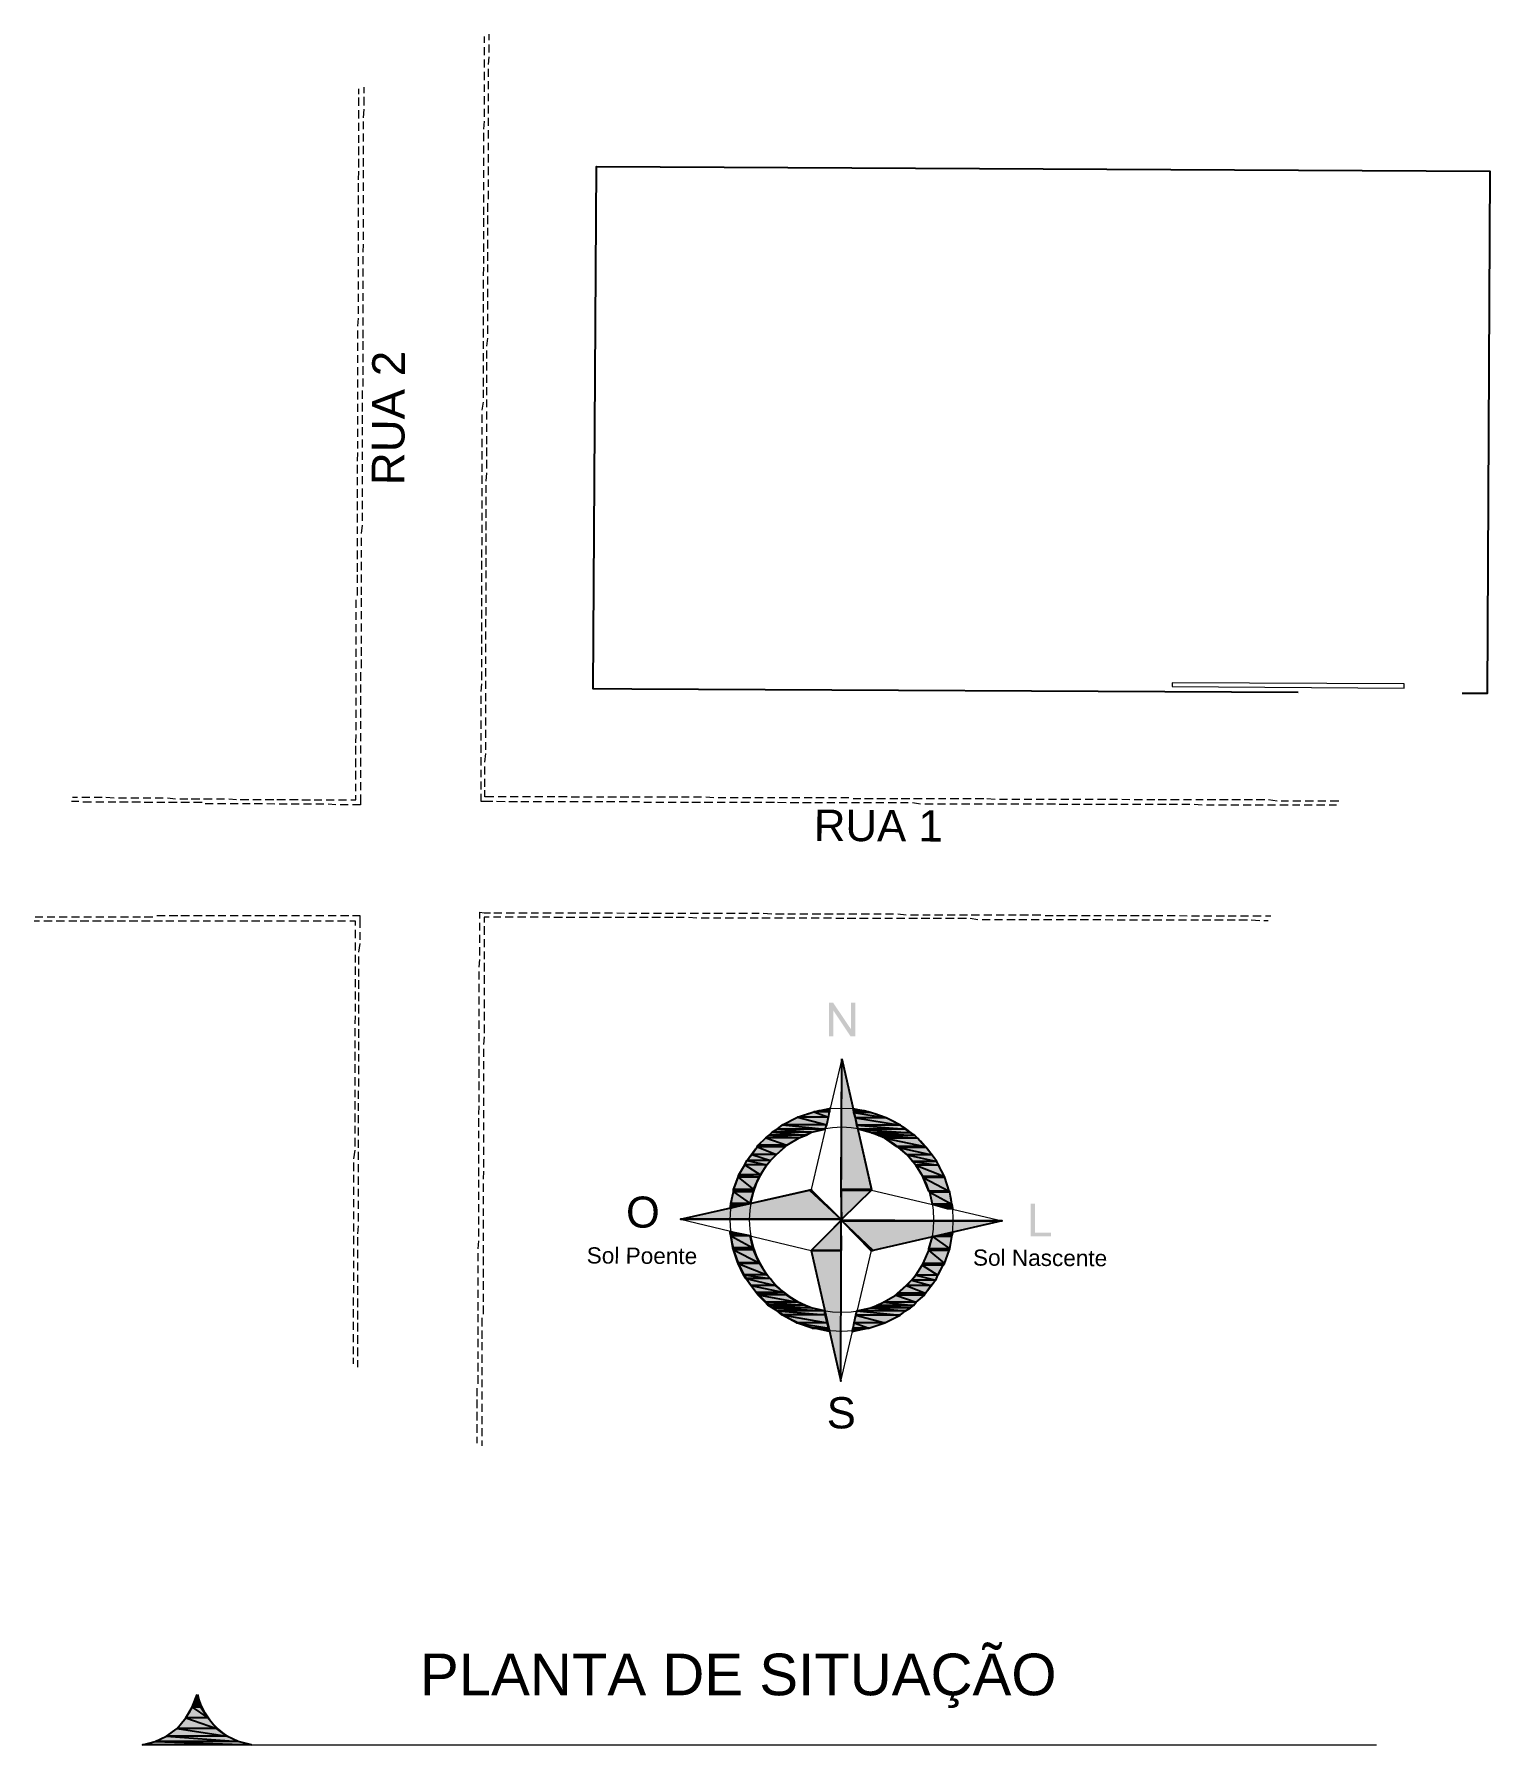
# Model space of a CAD drawing. Header units: millimetres. Extents: x 53 to 176, y -29 to 32.
# Drawn here: x 148.73 to 156.26, y -28.97 to -20.11 of the extents above; entities that cross this region are included whole.
import ezdxf

# ---------------------------------------------------------------- set-up
doc = ezdxf.new("R2010")
doc.units = ezdxf.units.MM
doc.layers.add('18 - Planta de situação', color=6, linetype='Continuous')
doc.styles.add('Arial0', font='arial.ttf', dxfattribs={"height": 3.14658})

msp = doc.modelspace()

# ---------------------------------------------------------------- texts
at = {"layer": '18 - Planta de situação', "color": 252, "true_color": 0x989898, "style": 'Arial0'}
for s, height, rotation, p in [('RUA 2', 0.16919, 89.71983, (150.6414, -22.4489)), ('RUA 1', 0.1622, 359.71982, (152.7617, -24.2898)), ('Sol Poente', 0.08376, 359.64819, (151.5856, -26.4771)), ('Sol Nascente', 0.083651, 359.70892, (153.5858, -26.4883))]:
    msp.add_text(s, height=height, rotation=rotation, dxfattribs=at).set_placement(p)
for s, height, p in [('O', 0.1607, (151.7896, -26.2916)), ('S', 0.1618, (152.8287, -27.3311))]:
    msp.add_text(s, height=height, dxfattribs=at).set_placement(p)
at = {"layer": '18 - Planta de situação', "color": 7, "true_color": 0x000007, "style": 'Arial0'}
msp.add_text('PLANTA DE SITUAÇÃO', height=0.215575, dxfattribs=at).set_placement((150.7224, -28.7126))

# ---------------------------------------------------------------- hatches: boundary and pattern name
at = {"layer": '18 - Planta de situação', "true_color": 0x989898}
for points in [[(152.8399, -25.3011), (152.8399, -25.1279), (152.8623, -25.1279), (152.9545, -25.2648), (152.9545, -25.1279), (152.9768, -25.1279), (152.9768, -25.3011), (152.9517, -25.3011), (152.8623, -25.167), (152.8623, -25.3011)], [(153.8847, -26.3375), (153.8847, -26.1671), (153.907, -26.1671), (153.907, -26.3179), (153.9908, -26.3179), (153.9908, -26.3375)]]:
    msp.add_hatch(color=252, dxfattribs=at).paths.add_polyline_path(points)
at = {"layer": '18 - Planta de situação', "true_color": 0x000008}
for points in [[(152.907, -25.4184), (153.0606, -26.0944), (152.9042, -26.0944)], [(152.9656, -25.6754), (153.0438, -25.6922), (152.9684, -25.6922)], [(152.7477, -26.0944), (152.7505, -26.0972), (152.7394, -26.0972)], [(152.9042, -26.0972), (153.0606, -26.0972), (152.907, -26.2481)], [(152.3315, -26.1699), (152.4097, -26.1699), (152.3287, -26.1922)], [(153.3763, -26.1699), (153.4768, -26.1699), (153.4796, -26.1922)], [(152.0717, -26.2481), (152.9014, -26.2481), (152.9042, -26.2509)], [(152.9042, -26.2509), (152.9042, -26.2565), (152.9014, -26.2565)], [(152.9042, -26.2509), (153.7366, -26.2565), (152.907, -26.2565)], [(152.907, -26.2565), (153.7366, -26.2565), (153.069, -26.4101)], [(152.3287, -26.3095), (152.3538, -26.3179), (152.3287, -26.3179)], [(153.4796, -26.3179), (153.4768, -26.3347), (153.3986, -26.3347)], [(152.7645, -26.8124), (152.8399, -26.8124), (152.8427, -26.8291)], [(152.9656, -26.8124), (153.0466, -26.8124), (152.9656, -26.8291)]]:
    msp.add_hatch(color=8, dxfattribs=at).paths.add_polyline_path(points)
h = msp.add_hatch(color=8, dxfattribs=at)
h.paths.add_polyline_path([(152.8455, -25.6754), (152.8427, -25.6754), (152.8427, -25.6922)])
h.paths.add_polyline_path([(152.8427, -25.6754), (152.8427, -25.6922), (152.7617, -25.6922)])
h = msp.add_hatch(color=8, dxfattribs=at)
h.paths.add_polyline_path([(152.8287, -25.7592), (152.5997, -25.7592), (152.8204, -25.7816)])
h.paths.add_polyline_path([(152.5997, -25.7592), (152.8204, -25.7816), (152.5717, -25.7816)])
h = msp.add_hatch(color=8, dxfattribs=at)
h.paths.add_polyline_path([(152.8371, -25.7201), (152.6779, -25.7201), (152.8287, -25.7592)])
h.paths.add_polyline_path([(152.6779, -25.7201), (152.8287, -25.7592), (152.5997, -25.7592)])
h = msp.add_hatch(color=8, dxfattribs=at)
h.paths.add_polyline_path([(152.8427, -25.6922), (152.7617, -25.6922), (152.8371, -25.7201)])
h.paths.add_polyline_path([(152.7617, -25.6922), (152.8371, -25.7201), (152.6779, -25.7201)])
h = msp.add_hatch(color=8, dxfattribs=at)
h.paths.add_polyline_path([(153.0438, -25.6922), (152.9684, -25.6922), (153.055, -25.695)])
h.paths.add_polyline_path([(152.9684, -25.6922), (153.055, -25.695), (152.9684, -25.695)])
h = msp.add_hatch(color=8, dxfattribs=at)
h.paths.add_polyline_path([(153.055, -25.695), (152.9684, -25.695), (153.136, -25.7229)])
h.paths.add_polyline_path([(152.9684, -25.695), (153.136, -25.7229), (152.9768, -25.7229)])
h = msp.add_hatch(color=8, dxfattribs=at)
h.paths.add_polyline_path([(153.136, -25.7229), (152.9768, -25.7229), (153.2115, -25.762)])
h.paths.add_polyline_path([(152.9768, -25.7229), (153.2115, -25.762), (152.9852, -25.762)])
h = msp.add_hatch(color=8, dxfattribs=at)
h.paths.add_polyline_path([(153.2115, -25.762), (152.9852, -25.762), (153.2366, -25.7816)])
h.paths.add_polyline_path([(152.9852, -25.762), (153.2366, -25.7816), (152.9908, -25.7816)])
h = msp.add_hatch(color=8, dxfattribs=at)
h.paths.add_polyline_path([(152.6863, -25.8263), (152.5131, -25.8263), (152.622, -25.8654)])
h.paths.add_polyline_path([(152.5131, -25.8263), (152.622, -25.8654), (152.474, -25.8654)])
h = msp.add_hatch(color=8, dxfattribs=at)
h.paths.add_polyline_path([(152.7226, -25.8123), (152.5298, -25.8123), (152.6863, -25.8263)])
h.paths.add_polyline_path([(152.5298, -25.8123), (152.6863, -25.8263), (152.5131, -25.8263)])
h = msp.add_hatch(color=8, dxfattribs=at)
h.paths.add_polyline_path([(152.7505, -25.7983), (152.5466, -25.7983), (152.7226, -25.8123)])
h.paths.add_polyline_path([(152.5466, -25.7983), (152.7226, -25.8123), (152.5298, -25.8123)])
h = msp.add_hatch(color=8, dxfattribs=at)
h.paths.add_polyline_path([(152.8204, -25.7816), (152.5717, -25.7816), (152.7505, -25.7983)])
h.paths.add_polyline_path([(152.5717, -25.7816), (152.7505, -25.7983), (152.5466, -25.7983)])
h = msp.add_hatch(color=8, dxfattribs=at)
h.paths.add_polyline_path([(153.2366, -25.7816), (152.9908, -25.7816), (153.2617, -25.8011)])
h.paths.add_polyline_path([(152.9908, -25.7816), (153.2617, -25.8011), (153.0606, -25.8011)])
h = msp.add_hatch(color=8, dxfattribs=at)
h.paths.add_polyline_path([(153.2617, -25.8011), (153.0606, -25.8011), (153.2841, -25.8151)])
h.paths.add_polyline_path([(153.0606, -25.8011), (153.2841, -25.8151), (153.0969, -25.8151)])
h = msp.add_hatch(color=8, dxfattribs=at)
h.paths.add_polyline_path([(153.2841, -25.8151), (153.0969, -25.8151), (153.2981, -25.8291)])
h.paths.add_polyline_path([(153.0969, -25.8151), (153.2981, -25.8291), (153.1304, -25.8291)])
h = msp.add_hatch(color=8, dxfattribs=at)
h.paths.add_polyline_path([(153.2981, -25.8291), (153.1304, -25.8291), (153.3372, -25.871)])
h.paths.add_polyline_path([(153.1304, -25.8291), (153.3372, -25.871), (153.1891, -25.871)])
h = msp.add_hatch(color=8, dxfattribs=at)
h.paths.add_polyline_path([(152.5382, -25.9436), (152.4153, -25.9436), (152.5187, -25.9659)])
h.paths.add_polyline_path([(152.4153, -25.9436), (152.5187, -25.9659), (152.4041, -25.9659)])
h = msp.add_hatch(color=8, dxfattribs=at)
h.paths.add_polyline_path([(152.5689, -25.9129), (152.4404, -25.9129), (152.5382, -25.9436)])
h.paths.add_polyline_path([(152.4404, -25.9129), (152.5382, -25.9436), (152.4153, -25.9436)])
h = msp.add_hatch(color=8, dxfattribs=at)
h.paths.add_polyline_path([(152.6136, -25.8737), (152.4684, -25.8737), (152.5689, -25.9129)])
h.paths.add_polyline_path([(152.4684, -25.8737), (152.5689, -25.9129), (152.4404, -25.9129)])
h = msp.add_hatch(color=8, dxfattribs=at)
h.paths.add_polyline_path([(152.622, -25.8654), (152.474, -25.8654), (152.6136, -25.8737)])
h.paths.add_polyline_path([(152.474, -25.8654), (152.6136, -25.8737), (152.4684, -25.8737)])
h = msp.add_hatch(color=8, dxfattribs=at)
h.paths.add_polyline_path([(153.3372, -25.871), (153.1891, -25.871), (153.3428, -25.8765)])
h.paths.add_polyline_path([(153.1891, -25.871), (153.3428, -25.8765), (153.2003, -25.8765)])
h = msp.add_hatch(color=8, dxfattribs=at)
h.paths.add_polyline_path([(153.3428, -25.8765), (153.2003, -25.8765), (153.3735, -25.9157)])
h.paths.add_polyline_path([(153.2003, -25.8765), (153.3735, -25.9157), (153.245, -25.9157)])
h = msp.add_hatch(color=8, dxfattribs=at)
h.paths.add_polyline_path([(153.3735, -25.9157), (153.245, -25.9157), (153.3986, -25.9492)])
h.paths.add_polyline_path([(153.245, -25.9157), (153.3986, -25.9492), (153.2729, -25.9492)])
h = msp.add_hatch(color=8, dxfattribs=at)
h.paths.add_polyline_path([(152.4796, -26.0302), (152.3706, -26.0302), (152.4488, -26.0944)])
h.paths.add_polyline_path([(152.3706, -26.0302), (152.4488, -26.0944), (152.3455, -26.0944)])
h = msp.add_hatch(color=8, dxfattribs=at)
h.paths.add_polyline_path([(152.4851, -26.019), (152.3734, -26.019), (152.4796, -26.0302)])
h.paths.add_polyline_path([(152.3734, -26.019), (152.4796, -26.0302), (152.3706, -26.0302)])
h = msp.add_hatch(color=8, dxfattribs=at)
h.paths.add_polyline_path([(152.5187, -25.9659), (152.4041, -25.9659), (152.4851, -26.019)])
h.paths.add_polyline_path([(152.4041, -25.9659), (152.4851, -26.019), (152.3734, -26.019)])
h = msp.add_hatch(color=8, dxfattribs=at)
h.paths.add_polyline_path([(153.3986, -25.9492), (153.2729, -25.9492), (153.407, -25.9687)])
h.paths.add_polyline_path([(153.2729, -25.9492), (153.407, -25.9687), (153.2897, -25.9687)])
h = msp.add_hatch(color=8, dxfattribs=at)
h.paths.add_polyline_path([(153.407, -25.9687), (153.2897, -25.9687), (153.4377, -26.0274)])
h.paths.add_polyline_path([(153.2897, -25.9687), (153.4377, -26.0274), (153.326, -26.0274)])
h = msp.add_hatch(color=8, dxfattribs=at)
h.paths.add_polyline_path([(153.4377, -26.0274), (153.326, -26.0274), (153.4405, -26.033)])
h.paths.add_polyline_path([(153.326, -26.0274), (153.4405, -26.033), (153.3288, -26.033)])
h = msp.add_hatch(color=8, dxfattribs=at)
h.paths.add_polyline_path([(153.4405, -26.033), (153.3288, -26.033), (153.4629, -26.1028)])
h.paths.add_polyline_path([(153.3288, -26.033), (153.4629, -26.1028), (153.3567, -26.1028)])
h = msp.add_hatch(color=8, dxfattribs=at)
h.paths.add_polyline_path([(152.7505, -26.0972), (152.7394, -26.0972), (152.9014, -26.2481)])
h.paths.add_polyline_path([(152.7394, -26.0972), (152.9014, -26.2481), (152.0717, -26.2481)])
h = msp.add_hatch(color=8, dxfattribs=at)
h.paths.add_polyline_path([(152.4488, -26.1056), (152.3455, -26.1056), (152.4321, -26.1671)])
h.paths.add_polyline_path([(152.3455, -26.1056), (152.4321, -26.1671), (152.3315, -26.1671)])
h = msp.add_hatch(color=8, dxfattribs=at)
h.paths.add_polyline_path([(152.4488, -26.0944), (152.3455, -26.0944), (152.4488, -26.1056)])
h.paths.add_polyline_path([(152.3455, -26.0944), (152.4488, -26.1056), (152.3455, -26.1056)])
h = msp.add_hatch(color=8, dxfattribs=at)
h.paths.add_polyline_path([(153.0606, -26.0944), (152.9042, -26.0944), (153.0606, -26.0972)])
h.paths.add_polyline_path([(152.9042, -26.0944), (153.0606, -26.0972), (152.9042, -26.0972)])
h = msp.add_hatch(color=8, dxfattribs=at)
h.paths.add_polyline_path([(152.9042, -26.0972), (152.9042, -26.2481), (152.907, -26.2481)])
h.paths.add_polyline_path([(152.9042, -26.2481), (152.907, -26.2481), (152.9042, -26.2509)])
h = msp.add_hatch(color=8, dxfattribs=at)
h.paths.add_polyline_path([(153.4629, -26.1028), (153.3567, -26.1028), (153.4657, -26.1084)])
h.paths.add_polyline_path([(153.3567, -26.1028), (153.4657, -26.1084), (153.3623, -26.1084)])
h = msp.add_hatch(color=8, dxfattribs=at)
h.paths.add_polyline_path([(153.4657, -26.1084), (153.3623, -26.1084), (153.4768, -26.1699)])
h.paths.add_polyline_path([(153.3623, -26.1084), (153.4768, -26.1699), (153.3763, -26.1699)])
h = msp.add_hatch(color=8, dxfattribs=at)
h.paths.add_polyline_path([(152.4321, -26.1671), (152.3315, -26.1671), (152.4097, -26.1699)])
h.paths.add_polyline_path([(152.3315, -26.1671), (152.4097, -26.1699), (152.3315, -26.1699)])
h = msp.add_hatch(color=8, dxfattribs=at)
h.paths.add_polyline_path([(153.3763, -26.1699), (153.4545, -26.1922), (153.4796, -26.1922)])
h.paths.add_polyline_path([(153.4545, -26.1922), (153.4796, -26.1922), (153.4796, -26.195)])
h = msp.add_hatch(color=8, dxfattribs=at)
h.paths.add_polyline_path([(152.9042, -26.2565), (152.9014, -26.2565), (152.9042, -26.4101)])
h.paths.add_polyline_path([(152.9014, -26.2565), (152.9042, -26.4101), (152.7477, -26.4101)])
h.paths.add_polyline_path([(152.9042, -26.4101), (152.7477, -26.4101), (152.9014, -27.0861)])
h = msp.add_hatch(color=8, dxfattribs=at)
h.paths.add_polyline_path([(152.907, -26.2565), (153.0578, -26.4101), (153.069, -26.4101)])
h.paths.add_polyline_path([(153.0578, -26.4101), (153.069, -26.4101), (153.0606, -26.4101)])
h = msp.add_hatch(color=8, dxfattribs=at)
h.paths.add_polyline_path([(152.3538, -26.3179), (152.3287, -26.3179), (152.4321, -26.3347)])
h.paths.add_polyline_path([(152.3287, -26.3179), (152.4321, -26.3347), (152.3315, -26.3347)])
h = msp.add_hatch(color=8, dxfattribs=at)
h.paths.add_polyline_path([(152.4321, -26.3347), (152.3315, -26.3347), (152.446, -26.3961)])
h.paths.add_polyline_path([(152.3315, -26.3347), (152.446, -26.3961), (152.3427, -26.3961)])
h = msp.add_hatch(color=8, dxfattribs=at)
h.paths.add_polyline_path([(153.4768, -26.3375), (153.3763, -26.3375), (153.4657, -26.4017)])
h.paths.add_polyline_path([(153.3763, -26.3375), (153.4657, -26.4017), (153.3567, -26.4017)])
h = msp.add_hatch(color=8, dxfattribs=at)
h.paths.add_polyline_path([(153.4768, -26.3347), (153.3986, -26.3347), (153.4768, -26.3375)])
h.paths.add_polyline_path([(153.3986, -26.3347), (153.4768, -26.3375), (153.3763, -26.3375)])
h = msp.add_hatch(color=8, dxfattribs=at)
h.paths.add_polyline_path([(152.446, -26.3961), (152.3427, -26.3961), (152.4488, -26.4073)])
h.paths.add_polyline_path([(152.3427, -26.3961), (152.4488, -26.4073), (152.3455, -26.4073)])
h = msp.add_hatch(color=8, dxfattribs=at)
h.paths.add_polyline_path([(152.4488, -26.4073), (152.3455, -26.4073), (152.4796, -26.4744)])
h.paths.add_polyline_path([(152.3455, -26.4073), (152.4796, -26.4744), (152.3678, -26.4744)])
h = msp.add_hatch(color=8, dxfattribs=at)
h.paths.add_polyline_path([(152.4796, -26.4744), (152.3678, -26.4744), (152.4824, -26.4771)])
h.paths.add_polyline_path([(152.3678, -26.4744), (152.4824, -26.4771), (152.3706, -26.4771)])
h = msp.add_hatch(color=8, dxfattribs=at)
h.paths.add_polyline_path([(152.4824, -26.4771), (152.3706, -26.4771), (152.5187, -26.5358)])
h.paths.add_polyline_path([(152.3706, -26.4771), (152.5187, -26.5358), (152.3985, -26.5358)])
h = msp.add_hatch(color=8, dxfattribs=at)
h.paths.add_polyline_path([(153.4377, -26.4771), (153.3288, -26.4771), (153.4321, -26.4855)])
h.paths.add_polyline_path([(153.3288, -26.4771), (153.4321, -26.4855), (153.3232, -26.4855)])
h = msp.add_hatch(color=8, dxfattribs=at)
h.paths.add_polyline_path([(153.4629, -26.4101), (153.3567, -26.4101), (153.4377, -26.4771)])
h.paths.add_polyline_path([(153.3567, -26.4101), (153.4377, -26.4771), (153.3288, -26.4771)])
h = msp.add_hatch(color=8, dxfattribs=at)
h.paths.add_polyline_path([(153.4657, -26.4017), (153.3567, -26.4017), (153.4629, -26.4101)])
h.paths.add_polyline_path([(153.3567, -26.4017), (153.4629, -26.4101), (153.3567, -26.4101)])
h = msp.add_hatch(color=8, dxfattribs=at)
h.paths.add_polyline_path([(152.5187, -26.5358), (152.3985, -26.5358), (152.5354, -26.5554)])
h.paths.add_polyline_path([(152.3985, -26.5358), (152.5354, -26.5554), (152.4097, -26.5554)])
h = msp.add_hatch(color=8, dxfattribs=at)
h.paths.add_polyline_path([(152.5354, -26.5554), (152.4097, -26.5554), (152.5634, -26.5917)])
h.paths.add_polyline_path([(152.4097, -26.5554), (152.5634, -26.5917), (152.4349, -26.5917)])
h = msp.add_hatch(color=8, dxfattribs=at)
h.paths.add_polyline_path([(153.393, -26.5637), (153.2673, -26.5637), (153.3679, -26.5917)])
h.paths.add_polyline_path([(153.2673, -26.5637), (153.3679, -26.5917), (153.2394, -26.5917)])
h = msp.add_hatch(color=8, dxfattribs=at)
h.paths.add_polyline_path([(153.4042, -26.5386), (153.2897, -26.5386), (153.393, -26.5637)])
h.paths.add_polyline_path([(153.2897, -26.5386), (153.393, -26.5637), (153.2673, -26.5637)])
h = msp.add_hatch(color=8, dxfattribs=at)
h.paths.add_polyline_path([(153.4321, -26.4855), (153.3232, -26.4855), (153.4042, -26.5386)])
h.paths.add_polyline_path([(153.3232, -26.4855), (153.4042, -26.5386), (153.2897, -26.5386)])
h = msp.add_hatch(color=8, dxfattribs=at)
h.paths.add_polyline_path([(152.5634, -26.5917), (152.4349, -26.5917), (152.6081, -26.628)])
h.paths.add_polyline_path([(152.4349, -26.5917), (152.6081, -26.628), (152.4628, -26.628)])
h = msp.add_hatch(color=8, dxfattribs=at)
h.paths.add_polyline_path([(152.6081, -26.628), (152.4628, -26.628), (152.6192, -26.6392)])
h.paths.add_polyline_path([(152.4628, -26.628), (152.6192, -26.6392), (152.4712, -26.6392)])
h = msp.add_hatch(color=8, dxfattribs=at)
h.paths.add_polyline_path([(152.6192, -26.6392), (152.4712, -26.6392), (152.6779, -26.6783)])
h.paths.add_polyline_path([(152.4712, -26.6392), (152.6779, -26.6783), (152.5103, -26.6783)])
h = msp.add_hatch(color=8, dxfattribs=at)
h.paths.add_polyline_path([(153.3344, -26.642), (153.1863, -26.642), (153.2925, -26.6783)])
h.paths.add_polyline_path([(153.1863, -26.642), (153.2925, -26.6783), (153.1221, -26.6783)])
h = msp.add_hatch(color=8, dxfattribs=at)
h.paths.add_polyline_path([(153.34, -26.6308), (153.1947, -26.6308), (153.3344, -26.642)])
h.paths.add_polyline_path([(153.1947, -26.6308), (153.3344, -26.642), (153.1863, -26.642)])
h = msp.add_hatch(color=8, dxfattribs=at)
h.paths.add_polyline_path([(153.3679, -26.5917), (153.2394, -26.5917), (153.34, -26.6308)])
h.paths.add_polyline_path([(153.2394, -26.5917), (153.34, -26.6308), (153.1947, -26.6308)])
h = msp.add_hatch(color=8, dxfattribs=at)
h.paths.add_polyline_path([(152.6779, -26.6783), (152.5103, -26.6783), (152.7114, -26.6923)])
h.paths.add_polyline_path([(152.5103, -26.6783), (152.7114, -26.6923), (152.5243, -26.6923)])
h = msp.add_hatch(color=8, dxfattribs=at)
h.paths.add_polyline_path([(152.7114, -26.6923), (152.5243, -26.6923), (152.7477, -26.7062)])
h.paths.add_polyline_path([(152.5243, -26.6923), (152.7477, -26.7062), (152.5466, -26.7062)])
h = msp.add_hatch(color=8, dxfattribs=at)
h.paths.add_polyline_path([(152.7477, -26.7062), (152.5466, -26.7062), (152.8176, -26.723)])
h.paths.add_polyline_path([(152.5466, -26.7062), (152.8176, -26.723), (152.5717, -26.723)])
h = msp.add_hatch(color=8, dxfattribs=at)
h.paths.add_polyline_path([(152.8176, -26.723), (152.5717, -26.723), (152.8204, -26.7425)])
h.paths.add_polyline_path([(152.5717, -26.723), (152.8204, -26.7425), (152.5969, -26.7425)])
h = msp.add_hatch(color=8, dxfattribs=at)
h.paths.add_polyline_path([(152.8204, -26.7425), (152.5969, -26.7425), (152.8315, -26.7844)])
h.paths.add_polyline_path([(152.5969, -26.7425), (152.8315, -26.7844), (152.6723, -26.7844)])
h = msp.add_hatch(color=8, dxfattribs=at)
h.paths.add_polyline_path([(153.2366, -26.723), (152.9852, -26.723), (153.2087, -26.7453)])
h.paths.add_polyline_path([(152.9852, -26.723), (153.2087, -26.7453), (152.9796, -26.7453)])
h = msp.add_hatch(color=8, dxfattribs=at)
h.paths.add_polyline_path([(153.2617, -26.7062), (153.0578, -26.7062), (153.2366, -26.723)])
h.paths.add_polyline_path([(153.0578, -26.7062), (153.2366, -26.723), (152.9852, -26.723)])
h = msp.add_hatch(color=8, dxfattribs=at)
h.paths.add_polyline_path([(153.2785, -26.695), (153.0858, -26.695), (153.2617, -26.7062)])
h.paths.add_polyline_path([(153.0858, -26.695), (153.2617, -26.7062), (153.0578, -26.7062)])
h = msp.add_hatch(color=8, dxfattribs=at)
h.paths.add_polyline_path([(153.2925, -26.6783), (153.1221, -26.6783), (153.2785, -26.695)])
h.paths.add_polyline_path([(153.1221, -26.6783), (153.2785, -26.695), (153.0858, -26.695)])
h = msp.add_hatch(color=8, dxfattribs=at)
h.paths.add_polyline_path([(152.8315, -26.7844), (152.6723, -26.7844), (152.8399, -26.8124)])
h.paths.add_polyline_path([(152.6723, -26.7844), (152.8399, -26.8124), (152.7533, -26.8124)])
h = msp.add_hatch(color=8, dxfattribs=at)
h.paths.add_polyline_path([(152.9656, -26.8291), (152.96, -26.8291)])
h.paths.add_polyline_path([(152.9656, -26.8291), (152.96, -26.8291), (152.9656, -26.8124)])
h = msp.add_hatch(color=8, dxfattribs=at)
h.paths.add_polyline_path([(153.1304, -26.7844), (152.9712, -26.7844), (153.0466, -26.8124)])
h.paths.add_polyline_path([(152.9712, -26.7844), (153.0466, -26.8124), (152.9656, -26.8124)])
h = msp.add_hatch(color=8, dxfattribs=at)
h.paths.add_polyline_path([(153.2087, -26.7453), (152.9796, -26.7453), (153.1304, -26.7844)])
h.paths.add_polyline_path([(152.9796, -26.7453), (153.1304, -26.7844), (152.9712, -26.7844)])
at = {"layer": '18 - Planta de situação', "true_color": 0x000005}
h = msp.add_hatch(color=5, dxfattribs=at)
h.paths.add_polyline_path([(149.5883, -28.7734), (149.5436, -28.7734), (149.6246, -28.8293)])
h.paths.add_polyline_path([(149.5436, -28.7734), (149.6246, -28.8293), (149.51, -28.8293)])
msp.add_hatch(color=5, dxfattribs=at).paths.add_polyline_path([(149.5687, -28.7092), (149.5883, -28.7734), (149.5436, -28.7734)])
h = msp.add_hatch(color=5, dxfattribs=at)
h.paths.add_polyline_path([(149.6246, -28.8293), (149.51, -28.8293), (149.6693, -28.8852)])
h.paths.add_polyline_path([(149.51, -28.8293), (149.6693, -28.8852), (149.4654, -28.8852)])
h = msp.add_hatch(color=5, dxfattribs=at)
h.paths.add_polyline_path([(149.781, -28.9522), (149.3508, -28.9522), (149.8509, -28.969)])
h.paths.add_polyline_path([(149.3508, -28.9522), (149.8509, -28.969), (149.2866, -28.969)])
h = msp.add_hatch(color=5, dxfattribs=at)
h.paths.add_polyline_path([(149.7224, -28.9243), (149.4095, -28.9243), (149.781, -28.9522)])
h.paths.add_polyline_path([(149.4095, -28.9243), (149.781, -28.9522), (149.3508, -28.9522)])
h = msp.add_hatch(color=5, dxfattribs=at)
h.paths.add_polyline_path([(149.6693, -28.8852), (149.4654, -28.8852), (149.7224, -28.9243)])
h.paths.add_polyline_path([(149.4654, -28.8852), (149.7224, -28.9243), (149.4095, -28.9243)])

# ---------------------------------------------------------------- linework, layer by layer
at = {"layer": '18 - Planta de situação', "color": 251, "linetype": 'Continuous', "lineweight": 13, "true_color": 0x545454}
for points in [[(151.0549, -20.1247), (151.0549, -20.1582), (151.0549, -20.1582)], [(151.0549, -20.1806), (151.0549, -20.2225), (151.0549, -20.2225)], [(151.08, -20.1442), (151.08, -20.1135), (151.08, -20.1135)], [(151.08, -20.2085), (151.08, -20.1666), (151.08, -20.1666)], [(151.0549, -20.2448), (151.0549, -20.2867), (151.0549, -20.2867)], [(151.0772, -20.27), (151.08, -20.2308), (151.08, -20.2308)], [(151.0549, -20.3091), (151.0549, -20.351), (151.0549, -20.351)], [(151.0772, -20.3342), (151.0772, -20.2923), (151.0772, -20.2923)], [(151.0772, -20.3985), (151.0772, -20.3566), (151.0772, -20.3566)], [(150.4068, -20.4236), (150.4068, -20.3957), (150.4068, -20.3957)], [(150.4068, -20.4851), (150.4068, -20.4404), (150.4068, -20.4404)], [(150.4319, -20.3873), (150.4319, -20.418), (150.4319, -20.418)], [(150.4319, -20.4376), (150.4319, -20.4823), (150.4319, -20.4823)], [(151.0549, -20.3733), (151.0549, -20.4124), (151.0549, -20.4124)], [(151.0549, -20.4348), (151.0549, -20.4767), (151.0549, -20.4767)], [(151.0772, -20.4599), (151.0772, -20.4208), (151.0772, -20.4208)], [(150.4068, -20.5493), (150.4068, -20.5074), (150.4068, -20.5074)], [(150.4319, -20.5018), (150.4291, -20.5465), (150.4291, -20.5465)], [(151.0549, -20.499), (151.0549, -20.5409), (151.0549, -20.5409)], [(151.0772, -20.5242), (151.0772, -20.4823), (151.0772, -20.4823)], [(150.4068, -20.6136), (150.4068, -20.5717), (150.4068, -20.5717)], [(150.4291, -20.5661), (150.4291, -20.6052), (150.4291, -20.6052)], [(150.4291, -20.6275), (150.4291, -20.6694), (150.4291, -20.6694)], [(151.0549, -20.5633), (151.0521, -20.6052), (151.0521, -20.6052)], [(151.0521, -20.6247), (151.0521, -20.6666), (151.0521, -20.6666)], [(151.0772, -20.5884), (151.0772, -20.5465), (151.0772, -20.5465)], [(151.0772, -20.6527), (151.0772, -20.6108), (151.0772, -20.6108)], [(150.4068, -20.675), (150.4068, -20.6359), (150.4068, -20.6359)], [(150.4068, -20.7393), (150.4068, -20.6946), (150.4068, -20.6946)], [(150.4291, -20.6918), (150.4291, -20.7337), (150.4291, -20.7337)], [(151.0521, -20.689), (151.0521, -20.7309), (151.0521, -20.7309)], [(151.0772, -20.7141), (151.0772, -20.675), (151.0772, -20.675)], [(150.4068, -20.8035), (150.4068, -20.7588), (150.4068, -20.7588)], [(150.4291, -20.756), (150.4291, -20.7979), (150.4291, -20.7979)], [(151.0521, -20.7532), (151.0521, -20.7951), (151.0521, -20.7951)], [(151.0772, -20.7784), (151.0772, -20.7337), (151.0772, -20.7337)], [(151.0772, -20.8426), (151.0772, -20.7979), (151.0772, -20.7979)], [(150.404, -20.8678), (150.4068, -20.8231), (150.4068, -20.8231)], [(150.404, -20.9292), (150.404, -20.8845), (150.404, -20.8845)], [(150.4291, -20.8175), (150.4291, -20.8594), (150.4291, -20.8594)], [(150.4291, -20.8817), (150.4291, -20.9236), (150.4291, -20.9236)], [(151.0521, -20.8175), (151.0521, -20.8566), (151.0521, -20.8566)], [(151.0521, -20.8789), (151.0521, -20.9208), (151.0521, -20.9208)], [(151.0772, -20.9041), (151.0772, -20.865), (151.0772, -20.865)], [(150.404, -20.9935), (150.404, -20.9488), (150.404, -20.9488)], [(150.4291, -20.946), (150.4291, -20.9879), (150.4291, -20.9879)], [(151.0521, -20.9432), (151.0521, -20.9851), (151.0521, -20.9851)], [(151.0772, -20.9683), (151.0772, -20.9236), (151.0772, -20.9236)], [(150.404, -21.0577), (150.404, -21.013), (150.404, -21.013)], [(150.4291, -21.0102), (150.4291, -21.0493), (150.4291, -21.0493)], [(150.4291, -21.0717), (150.4291, -21.1136), (150.4291, -21.1136)], [(151.0521, -21.0074), (151.0521, -21.0493), (151.0521, -21.0493)], [(151.0521, -21.0661), (151.0521, -21.1108), (151.0521, -21.1108)], [(151.0744, -21.0326), (151.0744, -20.9879), (151.0744, -20.9879)], [(151.0744, -21.0968), (151.0744, -21.0521), (151.0744, -21.0521)], [(150.404, -21.1164), (150.404, -21.0773), (150.404, -21.0773)], [(150.404, -21.1806), (150.404, -21.1387), (150.404, -21.1387)], [(150.4291, -21.1359), (150.4291, -21.1778), (150.4291, -21.1778)], [(151.0521, -21.1332), (151.0521, -21.1751), (151.0521, -21.1751)], [(151.0744, -21.1555), (151.0744, -21.1164), (151.0744, -21.1164)], [(150.404, -21.2449), (150.404, -21.203), (150.404, -21.203)], [(150.4291, -21.2002), (150.4263, -21.2421), (150.4263, -21.2421)], [(151.0521, -21.1974), (151.0521, -21.2393), (151.0521, -21.2393)], [(151.0744, -21.2225), (151.0744, -21.1778), (151.0744, -21.1778)], [(151.0744, -21.2868), (151.0744, -21.2421), (151.0744, -21.2421)], [(150.404, -21.3119), (150.404, -21.2672), (150.404, -21.2672)], [(150.404, -21.3706), (150.404, -21.3315), (150.404, -21.3315)], [(150.4263, -21.2617), (150.4263, -21.3036), (150.4263, -21.3036)], [(150.4263, -21.3259), (150.4263, -21.3678), (150.4263, -21.3678)], [(151.0521, -21.3203), (151.0493, -21.365), (151.0493, -21.365)], [(151.0521, -21.2617), (151.0521, -21.3008), (151.0521, -21.3008)], [(151.0744, -21.3455), (151.0744, -21.3063), (151.0744, -21.3063)], [(150.404, -21.4349), (150.404, -21.3929), (150.404, -21.3929)], [(150.4263, -21.3902), (150.4263, -21.4321), (150.4263, -21.4321)], [(151.0493, -21.3846), (151.0493, -21.4293), (151.0493, -21.4293)], [(151.0744, -21.4097), (151.0744, -21.3678), (151.0744, -21.3678)], [(150.404, -21.4991), (150.404, -21.4572), (150.404, -21.4572)], [(150.4263, -21.4544), (150.4263, -21.4935), (150.4263, -21.4935)], [(150.4263, -21.5131), (150.4263, -21.5578), (150.4263, -21.5578)], [(151.0493, -21.4488), (151.0493, -21.4935), (151.0493, -21.4935)], [(151.0493, -21.5103), (151.0493, -21.555), (151.0493, -21.555)], [(151.0744, -21.474), (151.0744, -21.4321), (151.0744, -21.4321)], [(151.0744, -21.5382), (151.0744, -21.4963), (151.0744, -21.4963)], [(150.4012, -21.6248), (150.404, -21.5829), (150.404, -21.5829)], [(150.404, -21.5606), (150.404, -21.5214), (150.404, -21.5214)], [(150.4263, -21.5801), (150.4263, -21.622), (150.4263, -21.622)], [(151.0493, -21.5745), (151.0493, -21.6192), (151.0493, -21.6192)], [(151.0744, -21.5997), (151.0744, -21.5606), (151.0744, -21.5606)], [(150.4012, -21.6891), (150.4012, -21.6472), (150.4012, -21.6472)], [(150.4263, -21.6444), (150.4263, -21.6863), (150.4263, -21.6863)], [(151.0493, -21.6388), (151.0493, -21.6835), (151.0493, -21.6835)], [(151.0688, -21.7282), (151.0744, -21.6863), (151.0744, -21.6863)], [(151.0744, -21.6639), (151.0744, -21.622), (151.0744, -21.622)], [(150.4012, -21.7533), (150.4012, -21.7114), (150.4012, -21.7114)], [(150.4012, -21.8148), (150.4012, -21.7757), (150.4012, -21.7757)], [(150.4263, -21.703), (150.4263, -21.7477), (150.4263, -21.7477)], [(150.4263, -21.7673), (150.4263, -21.812), (150.4263, -21.812)], [(151.0493, -21.703), (151.0493, -21.7421), (151.0493, -21.7421)], [(151.0493, -21.7645), (151.0493, -21.8064), (151.0493, -21.8064)], [(151.0688, -21.7924), (151.0688, -21.7505), (151.0688, -21.7505)], [(150.4012, -21.879), (150.4012, -21.8371), (150.4012, -21.8371)], [(150.4263, -21.8315), (150.4263, -21.8762), (150.4263, -21.8762)], [(151.0493, -21.8287), (151.0493, -21.8706), (151.0493, -21.8706)], [(151.0688, -21.8539), (151.0688, -21.812), (151.0688, -21.812)], [(150.4012, -21.9433), (150.4012, -21.9014), (150.4012, -21.9014)], [(150.4235, -21.9572), (150.4235, -22.0019), (150.4235, -22.0019)], [(150.4263, -21.8958), (150.4263, -21.9377), (150.4263, -21.9377)], [(151.0493, -21.893), (151.0493, -21.9377), (151.0493, -21.9377)], [(151.0493, -21.9544), (151.0493, -21.9963), (151.0493, -21.9963)], [(151.0688, -21.9181), (151.0688, -21.8762), (151.0688, -21.8762)], [(151.0688, -21.9824), (151.0688, -21.9405), (151.0688, -21.9405)], [(150.4012, -22.0047), (150.4012, -21.9656), (150.4012, -21.9656)], [(150.4012, -22.069), (150.4012, -22.0271), (150.4012, -22.0271)], [(150.4235, -22.0215), (150.4235, -22.0662), (150.4235, -22.0662)], [(151.0493, -22.0187), (151.0437, -22.0606), (151.0437, -22.0606)], [(151.0688, -22.0438), (151.0688, -22.0047), (151.0688, -22.0047)], [(150.4012, -22.1332), (150.4012, -22.0913), (150.4012, -22.0913)], [(150.4235, -22.0857), (150.4235, -22.1304), (150.4235, -22.1304)], [(151.0437, -22.0829), (151.0437, -22.1248), (151.0437, -22.1248)], [(151.0688, -22.1081), (151.0688, -22.0662), (151.0688, -22.0662)], [(151.0688, -22.1723), (151.0688, -22.1304), (151.0688, -22.1304)], [(150.4012, -22.1975), (150.4012, -22.1556), (150.4012, -22.1556)], [(150.4012, -22.2589), (150.4012, -22.2198), (150.4012, -22.2198)], [(150.4235, -22.1472), (150.4235, -22.1891), (150.4235, -22.1891)], [(150.4235, -22.2114), (150.4235, -22.2534), (150.4235, -22.2534)], [(151.0437, -22.1472), (151.0437, -22.1863), (151.0437, -22.1863)], [(151.0437, -22.2087), (151.0437, -22.2506), (151.0437, -22.2506)], [(151.0688, -22.2366), (151.0688, -22.1947), (151.0688, -22.1947)], [(150.3984, -22.3232), (150.4012, -22.2785), (150.4012, -22.2785)], [(150.4235, -22.2757), (150.4235, -22.3176), (150.4235, -22.3176)], [(151.0437, -22.2729), (151.0437, -22.3148), (151.0437, -22.3148)], [(151.0688, -22.298), (151.0688, -22.2534), (151.0688, -22.2534)], [(150.3984, -22.3874), (150.3984, -22.3427), (150.3984, -22.3427)], [(150.4235, -22.34), (150.4235, -22.3791), (150.4235, -22.3791)], [(150.4235, -22.4014), (150.4235, -22.4433), (150.4235, -22.4433)], [(151.0437, -22.3372), (151.0437, -22.3791), (151.0437, -22.3791)], [(151.0437, -22.3986), (151.0437, -22.4405), (151.0437, -22.4405)], [(151.066, -22.4265), (151.0688, -22.3846), (151.0688, -22.3846)], [(151.0688, -22.3623), (151.0688, -22.3176), (151.0688, -22.3176)], [(150.3984, -22.4489), (150.3984, -22.407), (150.3984, -22.407)], [(150.3984, -22.5131), (150.3984, -22.4685), (150.3984, -22.4685)], [(150.4235, -22.4657), (150.4235, -22.5076), (150.4235, -22.5076)], [(151.0437, -22.4629), (151.0437, -22.5048), (151.0437, -22.5048)], [(151.066, -22.488), (151.066, -22.4489), (151.066, -22.4489)], [(150.3984, -22.5774), (150.3984, -22.5327), (150.3984, -22.5327)], [(150.4235, -22.5299), (150.4235, -22.5718), (150.4235, -22.5718)], [(151.0437, -22.5271), (151.0437, -22.569), (151.0437, -22.569)], [(151.066, -22.5523), (151.066, -22.5076), (151.066, -22.5076)], [(151.066, -22.6165), (151.066, -22.5718), (151.066, -22.5718)], [(150.3984, -22.6417), (150.3984, -22.597), (150.3984, -22.597)], [(150.3984, -22.7003), (150.3984, -22.6612), (150.3984, -22.6612)], [(150.4235, -22.6556), (150.4179, -22.6975), (150.4179, -22.6975)], [(150.4235, -22.5914), (150.4235, -22.6333), (150.4235, -22.6333)], [(151.0437, -22.5914), (151.0437, -22.6305), (151.0437, -22.6305)], [(151.0437, -22.6528), (151.0437, -22.6947), (151.0437, -22.6947)], [(151.066, -22.6808), (151.066, -22.6361), (151.066, -22.6361)], [(150.3984, -22.7646), (150.3984, -22.7227), (150.3984, -22.7227)], [(150.4179, -22.7199), (150.4179, -22.7618), (150.4179, -22.7618)], [(151.0437, -22.7171), (151.0437, -22.759), (151.0437, -22.759)], [(151.066, -22.7422), (151.066, -22.6975), (151.066, -22.6975)], [(150.3984, -22.8316), (150.3984, -22.7869), (150.3984, -22.7869)], [(150.4179, -22.7841), (150.4179, -22.8232), (150.4179, -22.8232)], [(150.4179, -22.8456), (150.4179, -22.8875), (150.4179, -22.8875)], [(151.0409, -22.7813), (151.0409, -22.8232), (151.0409, -22.8232)], [(151.0409, -22.84), (151.0409, -22.8847), (151.0409, -22.8847)], [(151.066, -22.8065), (151.066, -22.7618), (151.066, -22.7618)], [(151.066, -22.8707), (151.066, -22.826), (151.066, -22.826)], [(150.3984, -22.8959), (150.3984, -22.8512), (150.3984, -22.8512)], [(150.3984, -22.9545), (150.3984, -22.9126), (150.3984, -22.9126)], [(150.4179, -22.9098), (150.4179, -22.9517), (150.4179, -22.9517)], [(151.0409, -22.9042), (151.0409, -22.9489), (151.0409, -22.9489)], [(151.066, -22.9294), (151.066, -22.8903), (151.066, -22.8903)], [(150.3984, -23.0188), (150.3984, -22.9769), (150.3984, -22.9769)], [(150.4179, -22.9741), (150.4179, -23.016), (150.4179, -23.016)], [(151.0409, -22.9685), (151.0409, -23.0132), (151.0409, -23.0132)], [(151.066, -22.9936), (151.066, -22.9517), (151.066, -22.9517)], [(151.066, -23.0579), (151.066, -23.016), (151.066, -23.016)], [(150.3928, -23.083), (150.3928, -23.0411), (150.3928, -23.0411)], [(150.3928, -23.1445), (150.3928, -23.1054), (150.3928, -23.1054)], [(150.4179, -23.0327), (150.4179, -23.0774), (150.4179, -23.0774)], [(150.4179, -23.0998), (150.4179, -23.1417), (150.4179, -23.1417)], [(151.0409, -23.0327), (151.0409, -23.0746), (151.0409, -23.0746)], [(151.0409, -23.0942), (151.0409, -23.1389), (151.0409, -23.1389)], [(151.066, -23.1221), (151.066, -23.0802), (151.066, -23.0802)], [(150.3928, -23.2087), (150.3928, -23.1668), (150.3928, -23.1668)], [(150.4179, -23.164), (150.4179, -23.2059), (150.4179, -23.2059)], [(151.0409, -23.1585), (151.0409, -23.2031), (151.0409, -23.2031)], [(151.0632, -23.1836), (151.0632, -23.1417), (151.0632, -23.1417)], [(150.3928, -23.273), (150.3928, -23.2311), (150.3928, -23.2311)], [(150.4179, -23.2283), (150.4179, -23.2674), (150.4179, -23.2674)], [(150.4179, -23.287), (150.4179, -23.3316), (150.4179, -23.3316)], [(151.0409, -23.2227), (151.0409, -23.2674), (151.0409, -23.2674)], [(151.0409, -23.2842), (151.0409, -23.3261), (151.0409, -23.3261)], [(151.0632, -23.2478), (151.0632, -23.2059), (151.0632, -23.2059)], [(151.0632, -23.3121), (151.0632, -23.2702), (151.0632, -23.2702)], [(150.3928, -23.3372), (150.3928, -23.2953), (150.3928, -23.2953)], [(150.3928, -23.3987), (150.3928, -23.3568), (150.3928, -23.3568)], [(150.4179, -23.3512), (150.4179, -23.3959), (150.4179, -23.3959)], [(151.0409, -23.3484), (151.0409, -23.3903), (151.0409, -23.3903)], [(151.0632, -23.3736), (151.0632, -23.3344), (151.0632, -23.3344)], [(150.3928, -23.4629), (150.3928, -23.421), (150.3928, -23.421)], [(150.4151, -23.4155), (150.4151, -23.4602), (150.4151, -23.4602)], [(151.0409, -23.4127), (151.0409, -23.4574), (151.0409, -23.4574)], [(151.0632, -23.4378), (151.0632, -23.3959), (151.0632, -23.3959)], [(151.0632, -23.5021), (151.0632, -23.4602), (151.0632, -23.4602)], [(150.3928, -23.5272), (150.3928, -23.4853), (150.3928, -23.4853)], [(150.3928, -23.5887), (150.3928, -23.5495), (150.3928, -23.5495)], [(150.4151, -23.4797), (150.4151, -23.5216), (150.4151, -23.5216)], [(150.4151, -23.5412), (150.4151, -23.5859), (150.4151, -23.5859)], [(151.0409, -23.4769), (151.0381, -23.516), (151.0381, -23.516)], [(151.0381, -23.5384), (151.0381, -23.5803), (151.0381, -23.5803)], [(151.0632, -23.5663), (151.0632, -23.5244), (151.0632, -23.5244)], [(150.3928, -23.6529), (150.3928, -23.611), (150.3928, -23.611)], [(150.4151, -23.6054), (150.4151, -23.6501), (150.4151, -23.6501)], [(151.0381, -23.6026), (151.0381, -23.6445), (151.0381, -23.6445)], [(151.0632, -23.6278), (151.0632, -23.5859), (151.0632, -23.5859)], [(150.3928, -23.7172), (150.3928, -23.6753), (150.3928, -23.6753)], [(150.4151, -23.6697), (150.4151, -23.7088), (150.4151, -23.7088)], [(150.4151, -23.7311), (150.4151, -23.773), (150.4151, -23.773)], [(151.0381, -23.6669), (151.0381, -23.7088), (151.0381, -23.7088)], [(151.0381, -23.7311), (151.0381, -23.7702), (151.0381, -23.7702)], [(151.0632, -23.692), (151.0632, -23.6501), (151.0632, -23.6501)], [(151.0632, -23.7563), (151.0632, -23.7144), (151.0632, -23.7144)], [(150.39, -23.7814), (150.3928, -23.7395), (150.3928, -23.7395)], [(150.39, -23.8429), (150.39, -23.7982), (150.39, -23.7982)], [(150.4151, -23.7954), (150.4151, -23.8373), (150.4151, -23.8373)], [(151.0381, -23.7926), (151.0381, -23.8345), (151.0381, -23.8345)], [(151.0632, -23.8177), (151.0632, -23.7786), (151.0632, -23.7786)], [(150.39, -23.9071), (150.39, -23.8624), (150.39, -23.8624)], [(150.4151, -23.8596), (150.4151, -23.9043), (150.4151, -23.9043)], [(151.0381, -23.8568), (151.0381, -23.8987), (151.0381, -23.8987)], [(151.0577, -23.882), (151.0632, -23.8373), (151.0632, -23.8373)], [(151.0577, -23.9462), (151.0577, -23.9043), (151.0577, -23.9043)], [(150.39, -23.9714), (150.39, -23.9267), (150.39, -23.9267)], [(150.39, -24.0328), (150.39, -23.9937), (150.39, -23.9937)], [(150.4151, -23.9239), (150.4151, -23.963), (150.4151, -23.963)], [(150.4151, -23.9853), (150.4151, -24.0272), (150.4151, -24.0272)], [(151.0381, -23.9211), (151.0381, -23.9602), (151.0381, -23.9602)], [(151.0381, -23.9825), (151.0381, -24.0244), (151.0381, -24.0244)], [(151.0577, -24.0105), (151.0577, -23.9686), (151.0577, -23.9686)], [(148.9569, -24.0859), (148.9178, -24.0859), (148.9178, -24.0859)], [(148.9234, -24.0636), (148.9486, -24.0636), (148.9486, -24.0636)], [(148.9709, -24.0636), (149.0128, -24.0636), (149.0128, -24.0636)], [(149.0352, -24.0636), (149.0771, -24.0636), (149.0771, -24.0636)], [(149.0966, -24.0636), (149.1385, -24.0663), (149.1385, -24.0663)], [(149.1609, -24.0663), (149.2028, -24.0663), (149.2028, -24.0663)], [(149.2251, -24.0663), (149.267, -24.0663), (149.267, -24.0663)], [(149.2894, -24.0663), (149.3285, -24.0663), (149.3285, -24.0663)], [(149.3508, -24.0663), (149.3927, -24.0663), (149.3927, -24.0663)], [(149.4151, -24.0663), (149.457, -24.0719), (149.457, -24.0719)], [(149.4793, -24.0719), (149.5212, -24.0719), (149.5212, -24.0719)], [(149.538, -24.0719), (149.5827, -24.0719), (149.5827, -24.0719)], [(149.6022, -24.0719), (149.6469, -24.0719), (149.6469, -24.0719)], [(149.6693, -24.0719), (149.7112, -24.0719), (149.7112, -24.0719)], [(149.7335, -24.0719), (149.7726, -24.0747), (149.7726, -24.0747)], [(149.7922, -24.0747), (149.8369, -24.0747), (149.8369, -24.0747)], [(149.8564, -24.0747), (149.9011, -24.0747), (149.9011, -24.0747)], [(149.9207, -24.0747), (149.9654, -24.0747), (149.9654, -24.0747)], [(149.9822, -24.0747), (150.0268, -24.0747), (150.0268, -24.0747)], [(150.0464, -24.0747), (150.0911, -24.0747), (150.0911, -24.0747)], [(150.1107, -24.0775), (150.1554, -24.0775), (150.1554, -24.0775)], [(150.1749, -24.0775), (150.214, -24.0775), (150.214, -24.0775)], [(150.2364, -24.0775), (150.2783, -24.0775), (150.2783, -24.0775)], [(150.3006, -24.0775), (150.3425, -24.0775), (150.3425, -24.0775)], [(150.3649, -24.0775), (150.39, -24.0775), (150.39, -24.0775)], [(150.4151, -24.0496), (150.4151, -24.0831), (150.4151, -24.1027), (150.3732, -24.1027)], [(150.39, -24.0775), (150.39, -24.0524), (150.39, -24.0524)], [(151.0381, -24.0468), (151.0381, -24.0831), (151.0577, -24.0831), (151.0996, -24.0831)], [(151.1051, -24.0608), (151.0577, -24.0608), (151.0577, -24.0272)], [(151.1191, -24.0831), (151.1638, -24.0859), (151.1638, -24.0859)], [(151.1694, -24.0608), (151.1275, -24.0608), (151.1275, -24.0608)], [(151.1834, -24.0859), (151.2281, -24.0859), (151.2281, -24.0859)], [(151.2309, -24.0608), (151.189, -24.0608), (151.189, -24.0608)], [(151.2448, -24.0859), (151.2867, -24.0859), (151.2867, -24.0859)], [(151.2951, -24.0608), (151.2532, -24.0608), (151.2532, -24.0608)], [(151.3091, -24.0859), (151.351, -24.0859), (151.351, -24.0859)], [(151.3594, -24.0608), (151.3175, -24.0608), (151.3175, -24.0608)], [(151.3733, -24.0859), (151.4152, -24.0859), (151.4152, -24.0859)], [(151.4208, -24.0608), (151.3817, -24.0608), (151.3817, -24.0608)], [(151.4376, -24.0859), (151.4767, -24.0859), (151.4767, -24.0859)], [(151.4851, -24.0608), (151.4404, -24.0608), (151.4404, -24.0608)], [(151.499, -24.0859), (151.5409, -24.0859), (151.5409, -24.0859)], [(151.5493, -24.0636), (151.5046, -24.0636), (151.5046, -24.0636)], [(151.5633, -24.0859), (151.6052, -24.0859), (151.6052, -24.0859)], [(151.6136, -24.0636), (151.5689, -24.0636), (151.5689, -24.0636)], [(151.6275, -24.0859), (151.6694, -24.0859), (151.6694, -24.0859)], [(151.675, -24.0636), (151.6359, -24.0636), (151.6359, -24.0636)], [(151.689, -24.0859), (151.7309, -24.0859), (151.7309, -24.0859)], [(151.7393, -24.0636), (151.6946, -24.0636), (151.6946, -24.0636)], [(151.7532, -24.0859), (151.7951, -24.0859), (151.7951, -24.0859)], [(151.8035, -24.0636), (151.7588, -24.0636), (151.7588, -24.0636)], [(151.8175, -24.0859), (151.8594, -24.0859), (151.8594, -24.0859)], [(151.8622, -24.0636), (151.8231, -24.0636), (151.8231, -24.0636)], [(151.9264, -24.0636), (151.8845, -24.0636), (151.8845, -24.0636)], [(151.9935, -24.0636), (151.9488, -24.0636), (151.9488, -24.0636)], [(152.0577, -24.0636), (152.013, -24.0636), (152.013, -24.0636)], [(152.1164, -24.0636), (152.0773, -24.0636), (152.0773, -24.0636)], [(152.1807, -24.0636), (152.1387, -24.0636), (152.1387, -24.0636)], [(152.2449, -24.0663), (152.203, -24.0636), (152.203, -24.0636)], [(152.3064, -24.0663), (152.2672, -24.0663), (152.2672, -24.0663)], [(152.3706, -24.0663), (152.3287, -24.0663), (152.3287, -24.0663)], [(152.4349, -24.0663), (152.393, -24.0663), (152.393, -24.0663)], [(152.4991, -24.0663), (152.4572, -24.0663), (152.4572, -24.0663)], [(152.5606, -24.0663), (152.5215, -24.0663), (152.5215, -24.0663)], [(152.6248, -24.0663), (152.5829, -24.0663), (152.5829, -24.0663)], [(152.6891, -24.0663), (152.6472, -24.0663), (152.6472, -24.0663)], [(152.7533, -24.0663), (152.7114, -24.0663), (152.7114, -24.0663)], [(152.8148, -24.0663), (152.7729, -24.0663), (152.7729, -24.0663)], [(152.879, -24.0663), (152.8371, -24.0663), (152.8371, -24.0663)], [(152.9433, -24.0663), (152.9014, -24.0663), (152.9014, -24.0663)], [(153.0047, -24.0719), (152.9656, -24.0719), (152.9656, -24.0719)], [(153.069, -24.0719), (153.0243, -24.0719), (153.0243, -24.0719)], [(153.1332, -24.0719), (153.0885, -24.0719), (153.0885, -24.0719)], [(153.1975, -24.0719), (153.1556, -24.0719), (153.1556, -24.0719)], [(153.2589, -24.0719), (153.2143, -24.0719), (153.2143, -24.0719)], [(153.3232, -24.0719), (153.2785, -24.0719), (153.2785, -24.0719)], [(153.3875, -24.0719), (153.3428, -24.0719), (153.3428, -24.0719)], [(153.4461, -24.0719), (153.407, -24.0719), (153.407, -24.0719)], [(153.5132, -24.0719), (153.4685, -24.0719), (153.4685, -24.0719)], [(153.5774, -24.0719), (153.5327, -24.0719), (153.5327, -24.0719)], [(153.6417, -24.0719), (153.597, -24.0719), (153.597, -24.0719)], [(153.7003, -24.0747), (153.6584, -24.0719), (153.6584, -24.0719)], [(153.7646, -24.0747), (153.7227, -24.0747), (153.7227, -24.0747)], [(153.8288, -24.0747), (153.7869, -24.0747), (153.7869, -24.0747)], [(153.8903, -24.0747), (153.8512, -24.0747), (153.8512, -24.0747)], [(153.9545, -24.0747), (153.9126, -24.0747), (153.9126, -24.0747)], [(154.0188, -24.0747), (153.9769, -24.0747), (153.9769, -24.0747)], [(154.083, -24.0747), (154.0411, -24.0747), (154.0411, -24.0747)], [(154.1445, -24.0747), (154.1026, -24.0747), (154.1026, -24.0747)], [(154.2087, -24.0747), (154.1668, -24.0747), (154.1668, -24.0747)], [(154.273, -24.0747), (154.2311, -24.0747), (154.2311, -24.0747)], [(154.3345, -24.0747), (154.2953, -24.0747), (154.2953, -24.0747)], [(154.3987, -24.0775), (154.3568, -24.0747), (154.3568, -24.0747)], [(154.463, -24.0775), (154.4211, -24.0775), (154.4211, -24.0775)], [(154.5272, -24.0775), (154.4853, -24.0775), (154.4853, -24.0775)], [(154.5887, -24.0775), (154.544, -24.0775), (154.544, -24.0775)], [(154.6529, -24.0775), (154.6082, -24.0775), (154.6082, -24.0775)], [(154.7172, -24.0775), (154.6753, -24.0775), (154.6753, -24.0775)], [(154.7786, -24.0775), (154.7395, -24.0775), (154.7395, -24.0775)], [(154.8429, -24.0775), (154.7982, -24.0775), (154.7982, -24.0775)], [(154.9071, -24.0775), (154.8624, -24.0775), (154.8624, -24.0775)], [(154.9714, -24.0775), (154.9267, -24.0775), (154.9267, -24.0775)], [(155.0328, -24.0775), (154.9909, -24.0775), (154.9909, -24.0775)], [(155.0971, -24.0775), (155.0524, -24.0775), (155.0524, -24.0775)], [(155.1613, -24.0831), (155.1166, -24.0775), (155.1166, -24.0775)], [(155.22, -24.0831), (155.1809, -24.0831), (155.1809, -24.0831)], [(155.2842, -24.0831), (155.2423, -24.0831), (155.2423, -24.0831)], [(155.3485, -24.0831), (155.3066, -24.0831), (155.3066, -24.0831)], [(155.4128, -24.0831), (155.3708, -24.0831), (155.3708, -24.0831)], [(155.4798, -24.0831), (155.4351, -24.0831), (155.4351, -24.0831)], [(149.0212, -24.0887), (148.9765, -24.0887), (148.9765, -24.0887)], [(149.0854, -24.0887), (149.0435, -24.0887), (149.0435, -24.0887)], [(149.1469, -24.0887), (149.1078, -24.0887), (149.1078, -24.0887)], [(149.2111, -24.0887), (149.1664, -24.0887), (149.1664, -24.0887)], [(149.2754, -24.0887), (149.2307, -24.0887), (149.2307, -24.0887)], [(149.3396, -24.0915), (149.2949, -24.0915), (149.2949, -24.0915)], [(149.4011, -24.0915), (149.3592, -24.0915), (149.3592, -24.0915)], [(149.4654, -24.0915), (149.4207, -24.0915), (149.4207, -24.0915)], [(149.5296, -24.0915), (149.4849, -24.0915), (149.4849, -24.0915)], [(149.5939, -24.0915), (149.5492, -24.0915), (149.5492, -24.0915)], [(149.6525, -24.0971), (149.6106, -24.0971), (149.6106, -24.0971)], [(149.7168, -24.0971), (149.6749, -24.0971), (149.6749, -24.0971)], [(149.781, -24.0971), (149.7391, -24.0971), (149.7391, -24.0971)], [(149.8425, -24.0971), (149.8034, -24.0971), (149.8034, -24.0971)], [(149.9067, -24.0971), (149.8648, -24.0971), (149.8648, -24.0971)], [(149.971, -24.0999), (149.9291, -24.0971), (149.9291, -24.0971)], [(150.0352, -24.0999), (149.9933, -24.0999), (149.9933, -24.0999)], [(150.0967, -24.0999), (150.0548, -24.0999), (150.0548, -24.0999)], [(150.1609, -24.0999), (150.119, -24.0999), (150.119, -24.0999)], [(150.2252, -24.0999), (150.1833, -24.0999), (150.1833, -24.0999)], [(150.2866, -24.1027), (150.2475, -24.0999), (150.2475, -24.0999)], [(150.3509, -24.1027), (150.309, -24.1027), (150.309, -24.1027)], [(151.8817, -24.0887), (151.9209, -24.0887), (151.9209, -24.0887)], [(151.9432, -24.0887), (151.9851, -24.0887), (151.9851, -24.0887)], [(152.0075, -24.0887), (152.0494, -24.0887), (152.0494, -24.0887)], [(152.0717, -24.0887), (152.1136, -24.0887), (152.1136, -24.0887)], [(152.1304, -24.0887), (152.1751, -24.0887), (152.1751, -24.0887)], [(152.1946, -24.0887), (152.2393, -24.0887), (152.2393, -24.0887)], [(152.2617, -24.0887), (152.3036, -24.0887), (152.3036, -24.0887)], [(152.3259, -24.0887), (152.365, -24.0887), (152.365, -24.0887)], [(152.3846, -24.0887), (152.4293, -24.0887), (152.4293, -24.0887)], [(152.4488, -24.0887), (152.4935, -24.0887), (152.4935, -24.0887)], [(152.5131, -24.0887), (152.5578, -24.0887), (152.5578, -24.0887)], [(152.5745, -24.0887), (152.6192, -24.0915), (152.6192, -24.0915)], [(152.6388, -24.0915), (152.6835, -24.0915), (152.6835, -24.0915)], [(152.703, -24.0915), (152.7477, -24.0915), (152.7477, -24.0915)], [(152.7673, -24.0915), (152.8064, -24.0915), (152.8064, -24.0915)], [(152.8287, -24.0915), (152.8706, -24.0915), (152.8706, -24.0915)], [(152.893, -24.0915), (152.9349, -24.0915), (152.9349, -24.0915)], [(152.9572, -24.0915), (152.9992, -24.0915), (152.9992, -24.0915)], [(153.0187, -24.0915), (153.0606, -24.0915), (153.0606, -24.0915)], [(153.083, -24.0915), (153.1249, -24.0915), (153.1249, -24.0915)], [(153.1472, -24.0915), (153.1891, -24.0915), (153.1891, -24.0915)], [(153.2115, -24.0915), (153.2506, -24.0915), (153.2506, -24.0915)], [(153.2729, -24.0915), (153.3148, -24.0971), (153.3148, -24.0971)], [(153.3372, -24.0971), (153.3791, -24.0971), (153.3791, -24.0971)], [(153.4014, -24.0971), (153.4433, -24.0971), (153.4433, -24.0971)], [(153.4657, -24.0971), (153.5048, -24.0971), (153.5048, -24.0971)], [(153.5271, -24.0971), (153.569, -24.0971), (153.569, -24.0971)], [(153.5914, -24.0971), (153.6333, -24.0971), (153.6333, -24.0971)], [(153.6556, -24.0971), (153.6947, -24.0971), (153.6947, -24.0971)], [(153.7143, -24.0971), (153.759, -24.0971), (153.759, -24.0971)], [(153.7813, -24.0971), (153.8232, -24.0971), (153.8232, -24.0971)], [(153.8456, -24.0971), (153.8875, -24.0971), (153.8875, -24.0971)], [(153.9098, -24.0971), (153.9489, -24.0971), (153.9489, -24.0971)], [(153.9685, -24.0971), (154.0132, -24.0971), (154.0132, -24.0971)], [(154.0328, -24.0999), (154.0774, -24.0999), (154.0774, -24.0999)], [(154.097, -24.0999), (154.1389, -24.0999), (154.1389, -24.0999)], [(154.1585, -24.0999), (154.2032, -24.0999), (154.2032, -24.0999)], [(154.2227, -24.0999), (154.2674, -24.0999), (154.2674, -24.0999)], [(154.287, -24.0999), (154.3317, -24.0999), (154.3317, -24.0999)], [(154.3512, -24.0999), (154.3903, -24.0999), (154.3903, -24.0999)], [(154.4127, -24.0999), (154.4546, -24.0999), (154.4546, -24.0999)], [(154.4769, -24.0999), (154.5188, -24.0999), (154.5188, -24.0999)], [(154.5412, -24.0999), (154.5859, -24.0999), (154.5859, -24.0999)], [(154.6026, -24.0999), (154.6445, -24.0999), (154.6445, -24.0999)], [(154.6669, -24.0999), (154.7088, -24.0999), (154.7088, -24.0999)], [(154.7311, -24.0999), (154.773, -24.1027), (154.773, -24.1027)], [(154.7954, -24.1027), (154.8345, -24.1027), (154.8345, -24.1027)], [(154.8568, -24.1027), (154.8987, -24.1027), (154.8987, -24.1027)], [(154.9211, -24.1027), (154.963, -24.1027), (154.963, -24.1027)], [(154.9853, -24.1027), (155.0272, -24.1027), (155.0272, -24.1027)], [(155.0468, -24.1027), (155.0887, -24.1027), (155.0887, -24.1027)], [(155.1111, -24.1027), (155.153, -24.1027), (155.153, -24.1027)], [(155.1753, -24.1027), (155.2172, -24.1027), (155.2172, -24.1027)], [(155.2396, -24.1027), (155.2787, -24.1027), (155.2787, -24.1027)], [(155.301, -24.1027), (155.3429, -24.1027), (155.3429, -24.1027)], [(155.3653, -24.1027), (155.4072, -24.1027), (155.4072, -24.1027)], [(155.4295, -24.1027), (155.4686, -24.1027), (155.4686, -24.1027)], [(148.7251, -24.7033), (148.753, -24.7033), (148.753, -24.7033)], [(148.7698, -24.6837), (148.7307, -24.6837), (148.7307, -24.6837)], [(148.7754, -24.7033), (148.8173, -24.7033), (148.8173, -24.7033)], [(148.8312, -24.6837), (148.7921, -24.6837), (148.7921, -24.6837)], [(148.8396, -24.7033), (148.8815, -24.7033), (148.8815, -24.7033)], [(148.8955, -24.6837), (148.8536, -24.6837), (148.8536, -24.6837)], [(148.9039, -24.7033), (148.9458, -24.7033), (148.9458, -24.7033)], [(148.9597, -24.6837), (148.9178, -24.6837), (148.9178, -24.6837)], [(148.9625, -24.7033), (149.0072, -24.7033), (149.0072, -24.7033)], [(149.0212, -24.6837), (148.9821, -24.6837), (148.9821, -24.6837)], [(149.0268, -24.7033), (149.0715, -24.7033), (149.0715, -24.7033)], [(149.0854, -24.6837), (149.0435, -24.6837), (149.0435, -24.6837)], [(149.091, -24.7033), (149.1357, -24.7033), (149.1357, -24.7033)], [(149.1497, -24.6837), (149.1078, -24.6837), (149.1078, -24.6837)], [(149.1553, -24.7033), (149.1972, -24.7033), (149.1972, -24.7033)], [(149.2139, -24.6837), (149.172, -24.6837), (149.172, -24.6837)], [(149.2167, -24.7033), (149.2614, -24.7033), (149.2614, -24.7033)], [(149.2754, -24.6837), (149.2363, -24.6837), (149.2363, -24.6837)], [(149.281, -24.7033), (149.3257, -24.7033), (149.3257, -24.7033)], [(149.3396, -24.6837), (149.2949, -24.6837), (149.2949, -24.6837)], [(149.3452, -24.7033), (149.3899, -24.7033), (149.3899, -24.7033)], [(149.4039, -24.6781), (149.3592, -24.6781), (149.3592, -24.6781)], [(149.4067, -24.7033), (149.4486, -24.7033), (149.4486, -24.7033)], [(149.4681, -24.6781), (149.4234, -24.6781), (149.4234, -24.6781)], [(149.4709, -24.7033), (149.5128, -24.7033), (149.5128, -24.7033)], [(149.5296, -24.6781), (149.4849, -24.6781), (149.4849, -24.6781)], [(149.5352, -24.7033), (149.5799, -24.7033), (149.5799, -24.7033)], [(149.5939, -24.6781), (149.5492, -24.6781), (149.5492, -24.6781)], [(149.5994, -24.7033), (149.6386, -24.7033), (149.6386, -24.7033)], [(149.6581, -24.6781), (149.6134, -24.6781), (149.6134, -24.6781)], [(149.6609, -24.7033), (149.7028, -24.7033), (149.7028, -24.7033)], [(149.7168, -24.6781), (149.6777, -24.6781), (149.6777, -24.6781)], [(149.7251, -24.7033), (149.7671, -24.7033), (149.7671, -24.7033)], [(149.781, -24.6781), (149.7391, -24.6781), (149.7391, -24.6781)], [(149.7894, -24.7033), (149.8313, -24.7033), (149.8313, -24.7033)], [(149.8481, -24.6781), (149.8034, -24.6781), (149.8034, -24.6781)], [(149.8509, -24.7033), (149.8928, -24.7033), (149.8928, -24.7033)], [(149.9123, -24.6781), (149.8676, -24.6781), (149.8676, -24.6781)], [(149.9151, -24.7033), (149.957, -24.7033), (149.957, -24.7033)], [(149.971, -24.6781), (149.9291, -24.6781), (149.9291, -24.6781)], [(149.9794, -24.7033), (150.0213, -24.7033), (150.0213, -24.7033)], [(150.0352, -24.6781), (149.9933, -24.6781), (149.9933, -24.6781)], [(150.0436, -24.7033), (150.0827, -24.7033), (150.0827, -24.7033)], [(150.0995, -24.6781), (150.0576, -24.6781), (150.0576, -24.6781)], [(150.1051, -24.7033), (150.147, -24.7033), (150.147, -24.7033)], [(150.1609, -24.6781), (150.1218, -24.6781), (150.1218, -24.6781)], [(150.1693, -24.7033), (150.2112, -24.7033), (150.2112, -24.7033)], [(150.2252, -24.6781), (150.1833, -24.6781), (150.1833, -24.6781)], [(150.2336, -24.7033), (150.2755, -24.7033), (150.2755, -24.7033)], [(150.2894, -24.6781), (150.2475, -24.6781), (150.2475, -24.6781)], [(150.295, -24.7033), (150.3369, -24.7033), (150.3369, -24.7033)], [(150.3537, -24.6781), (150.3118, -24.6781), (150.3118, -24.6781)], [(150.3593, -24.7033), (150.3872, -24.7033), (150.3872, -24.7033)], [(150.4124, -24.7396), (150.4124, -24.7033), (150.4124, -24.6781), (150.3732, -24.6781)], [(150.3872, -24.7033), (150.3872, -24.7284), (150.3872, -24.7284)], [(151.0325, -24.6921), (151.0325, -24.6586), (151.0549, -24.6614), (151.0884, -24.6614)], [(151.08, -24.6837), (151.0549, -24.6837), (151.0549, -24.7116)], [(151.1415, -24.6837), (151.1024, -24.6837), (151.1024, -24.6837)], [(151.1051, -24.6614), (151.147, -24.6614), (151.147, -24.6614)], [(151.2057, -24.6837), (151.1638, -24.6837), (151.1638, -24.6837)], [(151.1694, -24.6614), (151.2113, -24.6614), (151.2113, -24.6614)], [(151.27, -24.6837), (151.2281, -24.6837), (151.2281, -24.6837)], [(151.2336, -24.6614), (151.2783, -24.6614), (151.2783, -24.6614)], [(151.3342, -24.6837), (151.2923, -24.6837), (151.2923, -24.6837)], [(151.2979, -24.6614), (151.337, -24.6614), (151.337, -24.6614)], [(151.3957, -24.6837), (151.3566, -24.6837), (151.3566, -24.6837)], [(151.3594, -24.6614), (151.4013, -24.6614), (151.4013, -24.6614)], [(151.4599, -24.6865), (151.4152, -24.6865), (151.4152, -24.6865)], [(151.4236, -24.6614), (151.4655, -24.6614), (151.4655, -24.6614)], [(151.5242, -24.6865), (151.4795, -24.6865), (151.4795, -24.6865)], [(151.4879, -24.6614), (151.5298, -24.6614), (151.5298, -24.6614)], [(151.5884, -24.6865), (151.5465, -24.6865), (151.5465, -24.6865)], [(151.5493, -24.6614), (151.5912, -24.6614), (151.5912, -24.6614)], [(151.6499, -24.6865), (151.6052, -24.6865), (151.6052, -24.6865)], [(151.6136, -24.6614), (151.6555, -24.6614), (151.6555, -24.6614)], [(151.7141, -24.6865), (151.6694, -24.6865), (151.6694, -24.6865)], [(151.6778, -24.6614), (151.7197, -24.6614), (151.7197, -24.6614)], [(151.7784, -24.6865), (151.7337, -24.6865), (151.7337, -24.6865)], [(151.7421, -24.6614), (151.7812, -24.6642), (151.7812, -24.6642)], [(151.837, -24.6865), (151.7979, -24.6865), (151.7979, -24.6865)], [(151.8035, -24.6642), (151.8454, -24.6642), (151.8454, -24.6642)], [(151.9041, -24.6865), (151.8594, -24.6865), (151.8594, -24.6865)], [(151.8678, -24.6642), (151.9097, -24.6642), (151.9097, -24.6642)], [(151.9683, -24.6865), (151.9236, -24.6865), (151.9236, -24.6865)], [(151.932, -24.6642), (151.9739, -24.6642), (151.9739, -24.6642)], [(152.0326, -24.6865), (151.9879, -24.6865), (151.9879, -24.6865)], [(151.9935, -24.6642), (152.0354, -24.6642), (152.0354, -24.6642)], [(152.0913, -24.6865), (152.0494, -24.6865), (152.0494, -24.6865)], [(152.0577, -24.6642), (152.0996, -24.6642), (152.0996, -24.6642)], [(152.1555, -24.6893), (152.1136, -24.6865), (152.1136, -24.6865)], [(152.122, -24.6642), (152.1639, -24.6642), (152.1639, -24.6642)], [(152.2198, -24.6893), (152.1779, -24.6893), (152.1779, -24.6893)], [(152.1862, -24.6642), (152.2253, -24.6642), (152.2253, -24.6642)], [(152.2812, -24.6893), (152.2421, -24.6893), (152.2421, -24.6893)], [(152.2449, -24.6642), (152.2896, -24.6642), (152.2896, -24.6642)], [(152.3455, -24.6893), (152.3036, -24.6893), (152.3036, -24.6893)], [(152.3092, -24.6642), (152.3538, -24.6642), (152.3538, -24.6642)], [(152.4097, -24.6893), (152.3678, -24.6893), (152.3678, -24.6893)], [(152.3734, -24.6642), (152.4181, -24.6642), (152.4181, -24.6642)], [(152.474, -24.6893), (152.4321, -24.6893), (152.4321, -24.6893)], [(152.4404, -24.6642), (152.4796, -24.6642), (152.4796, -24.6642)], [(152.5354, -24.6893), (152.4935, -24.6893), (152.4935, -24.6893)], [(152.4991, -24.6642), (152.5438, -24.667), (152.5438, -24.667)], [(152.5997, -24.6893), (152.5578, -24.6893), (152.5578, -24.6893)], [(152.5634, -24.667), (152.6081, -24.667), (152.6081, -24.667)], [(152.6639, -24.6893), (152.622, -24.6893), (152.622, -24.6893)], [(152.6276, -24.667), (152.6667, -24.667), (152.6667, -24.667)], [(152.7254, -24.6893), (152.6863, -24.6893), (152.6863, -24.6893)], [(152.6891, -24.667), (152.731, -24.667), (152.731, -24.667)], [(152.7896, -24.6893), (152.7477, -24.6893), (152.7477, -24.6893)], [(152.7533, -24.667), (152.798, -24.667), (152.798, -24.667)], [(152.8539, -24.6893), (152.812, -24.6893), (152.812, -24.6893)], [(152.8176, -24.667), (152.8623, -24.667), (152.8623, -24.667)], [(152.9181, -24.6921), (152.8762, -24.6921), (152.8762, -24.6921)], [(152.8818, -24.667), (152.9209, -24.667), (152.9209, -24.667)], [(152.9796, -24.6921), (152.9349, -24.6921), (152.9349, -24.6921)], [(152.9433, -24.667), (152.9852, -24.667), (152.9852, -24.667)], [(153.0438, -24.6921), (152.9992, -24.6921), (152.9992, -24.6921)], [(153.0075, -24.667), (153.0494, -24.667), (153.0494, -24.667)], [(153.1081, -24.6921), (153.0662, -24.6921), (153.0662, -24.6921)], [(153.0718, -24.667), (153.1109, -24.667), (153.1109, -24.667)], [(153.1696, -24.6921), (153.1304, -24.6921), (153.1304, -24.6921)], [(153.1332, -24.667), (153.1751, -24.667), (153.1751, -24.667)], [(153.2338, -24.6921), (153.1891, -24.6921), (153.1891, -24.6921)], [(153.1975, -24.667), (153.2394, -24.6725), (153.2394, -24.6725)], [(153.2981, -24.6921), (153.2534, -24.6921), (153.2534, -24.6921)], [(153.2617, -24.6725), (153.3036, -24.6725), (153.3036, -24.6725)], [(153.3623, -24.6921), (153.3176, -24.6921), (153.3176, -24.6921)], [(153.326, -24.6725), (153.3651, -24.6725), (153.3651, -24.6725)], [(153.4238, -24.6921), (153.3791, -24.6921), (153.3791, -24.6921)], [(153.3875, -24.6725), (153.4294, -24.6725), (153.4294, -24.6725)], [(153.488, -24.6921), (153.4433, -24.6921), (153.4433, -24.6921)], [(153.4517, -24.6725), (153.4936, -24.6725), (153.4936, -24.6725)], [(153.5523, -24.6921), (153.5076, -24.6921), (153.5076, -24.6921)], [(153.516, -24.6725), (153.5579, -24.6725), (153.5579, -24.6725)], [(153.6109, -24.6977), (153.5718, -24.6921), (153.5718, -24.6921)], [(153.5774, -24.6725), (153.6193, -24.6725), (153.6193, -24.6725)], [(153.6752, -24.6977), (153.6333, -24.6977), (153.6333, -24.6977)], [(153.6417, -24.6725), (153.6836, -24.6725), (153.6836, -24.6725)], [(153.7394, -24.6977), (153.6975, -24.6977), (153.6975, -24.6977)], [(153.7059, -24.6725), (153.7478, -24.6725), (153.7478, -24.6725)], [(153.8037, -24.6977), (153.7618, -24.6977), (153.7618, -24.6977)], [(153.7702, -24.6725), (153.8093, -24.6725), (153.8093, -24.6725)], [(153.8651, -24.6977), (153.8232, -24.6977), (153.8232, -24.6977)], [(153.8288, -24.6725), (153.8735, -24.6725), (153.8735, -24.6725)], [(153.9294, -24.6977), (153.8875, -24.6977), (153.8875, -24.6977)], [(153.8931, -24.6725), (153.9378, -24.6725), (153.9378, -24.6725)], [(153.9936, -24.6977), (153.9517, -24.6977), (153.9517, -24.6977)], [(153.9601, -24.6753), (154.002, -24.6753), (154.002, -24.6753)], [(154.0551, -24.6977), (154.016, -24.6977), (154.016, -24.6977)], [(154.0188, -24.6753), (154.0635, -24.6753), (154.0635, -24.6753)], [(154.1194, -24.6977), (154.0774, -24.6977), (154.0774, -24.6977)], [(154.083, -24.6753), (154.1277, -24.6753), (154.1277, -24.6753)], [(154.1836, -24.6977), (154.1417, -24.6977), (154.1417, -24.6977)], [(154.1473, -24.6753), (154.192, -24.6753), (154.192, -24.6753)], [(154.2479, -24.6977), (154.206, -24.6977), (154.206, -24.6977)], [(154.2115, -24.6753), (154.2506, -24.6753), (154.2506, -24.6753)], [(154.3093, -24.7005), (154.2702, -24.6977), (154.2702, -24.6977)], [(154.273, -24.6753), (154.3177, -24.6753), (154.3177, -24.6753)], [(154.3736, -24.7005), (154.3317, -24.7005), (154.3317, -24.7005)], [(154.3372, -24.6753), (154.3819, -24.6753), (154.3819, -24.6753)], [(154.4378, -24.7005), (154.3959, -24.7005), (154.3959, -24.7005)], [(154.4015, -24.6753), (154.4462, -24.6753), (154.4462, -24.6753)], [(154.4993, -24.7005), (154.4602, -24.7005), (154.4602, -24.7005)], [(154.463, -24.6753), (154.5049, -24.6753), (154.5049, -24.6753)], [(154.5635, -24.7005), (154.5188, -24.7005), (154.5188, -24.7005)], [(154.5272, -24.6753), (154.5691, -24.6753), (154.5691, -24.6753)], [(154.6278, -24.7005), (154.5859, -24.7005), (154.5859, -24.7005)], [(154.5915, -24.6753), (154.6334, -24.6753), (154.6334, -24.6753)], [(154.692, -24.7005), (154.6501, -24.7005), (154.6501, -24.7005)], [(154.6557, -24.6753), (154.6948, -24.6781), (154.6948, -24.6781)], [(154.7535, -24.7005), (154.7144, -24.7005), (154.7144, -24.7005)], [(154.7172, -24.6781), (154.7591, -24.6781), (154.7591, -24.6781)], [(154.8177, -24.7005), (154.773, -24.7005), (154.773, -24.7005)], [(154.7814, -24.6781), (154.8233, -24.6781), (154.8233, -24.6781)], [(154.882, -24.7005), (154.8373, -24.7005), (154.8373, -24.7005)], [(154.8457, -24.6781), (154.8876, -24.6781), (154.8876, -24.6781)], [(154.9434, -24.7005), (154.9015, -24.7005), (154.9015, -24.7005)], [(154.9071, -24.6781), (154.949, -24.6781), (154.949, -24.6781)], [(155.0077, -24.7005), (154.963, -24.7005), (154.963, -24.7005)], [(154.9714, -24.6781), (155.0133, -24.6781), (155.0133, -24.6781)], [(155.0719, -24.7033), (155.0272, -24.7005), (155.0272, -24.7005)], [(155.0356, -24.6781), (155.0775, -24.6781), (155.0775, -24.6781)], [(155.1138, -24.7033), (155.0915, -24.7033), (155.0915, -24.7033)], [(155.0999, -24.6781), (155.1278, -24.6781), (155.1278, -24.6781)], [(150.3872, -24.7508), (150.3872, -24.7927), (150.3872, -24.7927)], [(150.4124, -24.801), (150.4124, -24.7619), (150.4124, -24.7619)], [(151.0325, -24.7535), (151.0325, -24.7144), (151.0325, -24.7144)], [(151.0325, -24.8178), (151.0325, -24.7759), (151.0325, -24.7759)], [(151.0549, -24.7312), (151.0549, -24.7759), (151.0549, -24.7759)], [(150.3872, -24.815), (150.3872, -24.8569), (150.3872, -24.8569)], [(150.3872, -24.8793), (150.3872, -24.9184), (150.3872, -24.9184)], [(150.4068, -24.8653), (150.4124, -24.8206), (150.4124, -24.8206)], [(151.0325, -24.8821), (151.0325, -24.8401), (151.0325, -24.8401)], [(151.0549, -24.7982), (151.0549, -24.8401), (151.0549, -24.8401)], [(151.0549, -24.8625), (151.0549, -24.9016), (151.0549, -24.9016)], [(150.3872, -24.9407), (150.3872, -24.9826), (150.3872, -24.9826)], [(150.4068, -24.9295), (150.4068, -24.8876), (150.4068, -24.8876)], [(150.4068, -24.991), (150.4068, -24.9519), (150.4068, -24.9519)], [(151.0297, -24.9435), (151.0325, -24.9044), (151.0325, -24.9044)], [(151.0297, -25.0078), (151.0297, -24.9659), (151.0297, -24.9659)], [(151.0549, -24.9212), (151.0549, -24.9659), (151.0549, -24.9659)], [(150.3872, -25.005), (150.3872, -25.0469), (150.3872, -25.0469)], [(150.4068, -25.0552), (150.4068, -25.0106), (150.4068, -25.0106)], [(151.0297, -25.072), (151.0297, -25.0301), (151.0297, -25.0301)], [(151.0549, -24.9854), (151.0549, -25.0301), (151.0549, -25.0301)], [(151.0549, -25.0497), (151.0549, -25.0888), (151.0549, -25.0888)], [(150.3872, -25.0692), (150.3872, -25.1111), (150.3872, -25.1111)], [(150.3872, -25.1335), (150.3872, -25.1726), (150.3872, -25.1726)], [(150.4068, -25.1195), (150.4068, -25.0748), (150.4068, -25.0748)], [(150.4068, -25.1838), (150.4068, -25.1391), (150.4068, -25.1391)], [(151.0297, -25.1363), (151.0297, -25.0944), (151.0297, -25.0944)], [(151.0549, -25.1111), (151.0549, -25.1558), (151.0549, -25.1558)], [(150.3872, -25.1949), (150.3844, -25.2368), (150.3844, -25.2368)], [(150.4068, -25.2452), (150.4068, -25.2033), (150.4068, -25.2033)], [(151.0297, -25.1977), (151.0297, -25.1586), (151.0297, -25.1586)], [(151.0297, -25.262), (151.0297, -25.2201), (151.0297, -25.2201)], [(151.0549, -25.1754), (151.0549, -25.2201), (151.0549, -25.2201)], [(150.3844, -25.2592), (150.3844, -25.3011), (150.3844, -25.3011)], [(150.3844, -25.3234), (150.3844, -25.3625), (150.3844, -25.3625)], [(150.4068, -25.3095), (150.4068, -25.2648), (150.4068, -25.2648)], [(151.0297, -25.3262), (151.0297, -25.2843), (151.0297, -25.2843)], [(151.0549, -25.3039), (151.0521, -25.343), (151.0521, -25.343)], [(151.0549, -25.2396), (151.0549, -25.2843), (151.0549, -25.2843)], [(150.3844, -25.3821), (150.3844, -25.4268), (150.3844, -25.4268)], [(150.4068, -25.3737), (150.4068, -25.329), (150.4068, -25.329)], [(150.4068, -25.4324), (150.4068, -25.3933), (150.4068, -25.3933)], [(151.0297, -25.3877), (151.0297, -25.3486), (151.0297, -25.3486)], [(151.0297, -25.4519), (151.0297, -25.4072), (151.0297, -25.4072)], [(151.0521, -25.3653), (151.0521, -25.4072), (151.0521, -25.4072)], [(150.3844, -25.4463), (150.3844, -25.491), (150.3844, -25.491)], [(150.4068, -25.4966), (150.4068, -25.4547), (150.4068, -25.4547)], [(151.0297, -25.5162), (151.0297, -25.4715), (151.0297, -25.4715)], [(151.0521, -25.4296), (151.0521, -25.4715), (151.0521, -25.4715)], [(151.0521, -25.4938), (151.0521, -25.5329), (151.0521, -25.5329)], [(150.3844, -25.5134), (150.3844, -25.5553), (150.3844, -25.5553)], [(150.3844, -25.5776), (150.3844, -25.6167), (150.3844, -25.6167)], [(150.404, -25.6251), (150.404, -25.5832), (150.404, -25.5832)], [(150.4068, -25.5609), (150.4068, -25.519), (150.4068, -25.519)], [(151.0297, -25.5804), (151.0297, -25.5357), (151.0297, -25.5357)], [(151.0521, -25.5553), (151.0521, -25.5972), (151.0521, -25.5972)], [(150.3844, -25.6363), (150.3844, -25.681), (150.3844, -25.681)], [(150.404, -25.6866), (150.404, -25.6475), (150.404, -25.6475)], [(151.0269, -25.7061), (151.0297, -25.6614), (151.0297, -25.6614)], [(151.0297, -25.6419), (151.0297, -25.6028), (151.0297, -25.6028)], [(151.0521, -25.6195), (151.0521, -25.6614), (151.0521, -25.6614)], [(150.3844, -25.7006), (150.3844, -25.7452), (150.3844, -25.7452)], [(150.3844, -25.7648), (150.3844, -25.8039), (150.3844, -25.8039)], [(150.404, -25.7508), (150.404, -25.7089), (150.404, -25.7089)], [(151.0269, -25.7704), (151.0269, -25.7257), (151.0269, -25.7257)], [(151.0521, -25.6838), (151.0521, -25.7257), (151.0521, -25.7257)], [(151.0521, -25.748), (151.0521, -25.7872), (151.0521, -25.7872)], [(150.3844, -25.8263), (150.3844, -25.871), (150.3844, -25.871)], [(150.404, -25.8151), (150.404, -25.7732), (150.404, -25.7732)], [(150.404, -25.8793), (150.404, -25.8374), (150.404, -25.8374)], [(151.0269, -25.8291), (151.0269, -25.7899), (151.0269, -25.7899)], [(151.0269, -25.8933), (151.0269, -25.8514), (151.0269, -25.8514)], [(151.0521, -25.8095), (151.0521, -25.8514), (151.0521, -25.8514)], [(150.3844, -25.8905), (150.3788, -25.9352), (150.3788, -25.9352)], [(150.404, -25.9408), (150.404, -25.8989), (150.404, -25.8989)], [(151.0269, -25.9603), (151.0269, -25.9157), (151.0269, -25.9157)], [(151.0521, -25.8737), (151.0521, -25.9157), (151.0521, -25.9157)], [(151.0521, -25.938), (151.0521, -25.9799), (151.0521, -25.9799)], [(150.3788, -25.9548), (150.3788, -25.9995), (150.3788, -25.9995)], [(150.3788, -26.019), (150.3788, -26.0581), (150.3788, -26.0581)], [(150.404, -26.005), (150.404, -25.9631), (150.404, -25.9631)], [(150.404, -26.0693), (150.404, -26.0274), (150.404, -26.0274)], [(151.0269, -26.0246), (151.0269, -25.9799), (151.0269, -25.9799)], [(151.0521, -25.9995), (151.0493, -26.0414), (151.0493, -26.0414)], [(150.3788, -26.0805), (150.3788, -26.1224), (150.3788, -26.1224)], [(150.404, -26.1308), (150.404, -26.0916), (150.404, -26.0916)], [(151.0269, -26.0833), (151.0269, -26.0442), (151.0269, -26.0442)], [(151.0269, -26.1475), (151.0269, -26.1056), (151.0269, -26.1056)], [(151.0493, -26.0637), (151.0493, -26.1056), (151.0493, -26.1056)], [(150.3788, -26.1447), (150.3788, -26.1866), (150.3788, -26.1866)], [(150.3788, -26.209), (150.3788, -26.2481), (150.3788, -26.2481)], [(150.404, -26.195), (150.404, -26.1531), (150.404, -26.1531)], [(151.0269, -26.2118), (151.0269, -26.1699), (151.0269, -26.1699)], [(151.0493, -26.128), (151.0493, -26.1699), (151.0493, -26.1699)], [(151.0493, -26.1922), (151.0493, -26.2313), (151.0493, -26.2313)], [(150.3788, -26.2704), (150.3788, -26.3123), (150.3788, -26.3123)], [(150.4012, -26.3235), (150.404, -26.2816), (150.404, -26.2816)], [(150.404, -26.2593), (150.404, -26.2174), (150.404, -26.2174)], [(151.0269, -26.276), (151.0269, -26.2341), (151.0269, -26.2341)], [(151.0269, -26.3375), (151.0269, -26.2956), (151.0269, -26.2956)], [(151.0493, -26.2509), (151.0493, -26.2956), (151.0493, -26.2956)], [(150.3788, -26.3347), (150.3788, -26.3766), (150.3788, -26.3766)], [(150.4012, -26.385), (150.4012, -26.3403), (150.4012, -26.3403)], [(151.0241, -26.4017), (151.0269, -26.3598), (151.0269, -26.3598)], [(151.0493, -26.3179), (151.0493, -26.3598), (151.0493, -26.3598)], [(151.0493, -26.3822), (151.0493, -26.4241), (151.0493, -26.4241)], [(150.3788, -26.3989), (150.3788, -26.4408), (150.3788, -26.4408)], [(150.3788, -26.4632), (150.3788, -26.5023), (150.3788, -26.5023)], [(150.4012, -26.4492), (150.4012, -26.4073), (150.4012, -26.4073)], [(150.4012, -26.5135), (150.4012, -26.4716), (150.4012, -26.4716)], [(151.0241, -26.466), (151.0241, -26.4241), (151.0241, -26.4241)], [(151.0493, -26.4408), (151.0493, -26.4855), (151.0493, -26.4855)], [(150.3788, -26.5246), (150.3788, -26.5665), (150.3788, -26.5665)], [(150.4012, -26.5749), (150.4012, -26.5358), (150.4012, -26.5358)], [(151.0241, -26.5274), (151.0241, -26.4883), (151.0241, -26.4883)], [(151.0241, -26.5917), (151.0241, -26.5498), (151.0241, -26.5498)], [(151.0493, -26.5051), (151.0493, -26.5498), (151.0493, -26.5498)], [(150.376, -26.6531), (150.376, -26.695), (150.376, -26.695)], [(150.3788, -26.5889), (150.3788, -26.6308), (150.3788, -26.6308)], [(150.4012, -26.6392), (150.4012, -26.5945), (150.4012, -26.5945)], [(151.0241, -26.6559), (151.0241, -26.614), (151.0241, -26.614)], [(151.0493, -26.5693), (151.0493, -26.614), (151.0493, -26.614)], [(151.0493, -26.6336), (151.0493, -26.6755), (151.0493, -26.6755)], [(150.376, -26.7146), (150.376, -26.7565), (150.376, -26.7565)], [(150.4012, -26.7034), (150.4012, -26.6587), (150.4012, -26.6587)], [(150.4012, -26.7677), (150.4012, -26.723), (150.4012, -26.723)], [(151.0241, -26.7202), (151.0241, -26.6783), (151.0241, -26.6783)], [(151.0241, -26.7816), (151.0241, -26.7397), (151.0241, -26.7397)], [(151.0493, -26.695), (151.0493, -26.7397), (151.0493, -26.7397)], [(150.376, -26.7788), (150.376, -26.8208), (150.376, -26.8208)], [(150.4012, -26.8291), (150.4012, -26.7844), (150.4012, -26.7844)], [(151.0241, -26.8459), (151.0241, -26.804), (151.0241, -26.804)], [(151.0437, -26.7593), (151.0437, -26.804), (151.0437, -26.804)], [(151.0437, -26.8235), (151.0437, -26.8682), (151.0437, -26.8682)], [(150.376, -26.8431), (150.376, -26.885), (150.376, -26.885)], [(150.376, -26.9074), (150.376, -26.9465), (150.376, -26.9465)], [(150.4012, -26.8934), (150.4012, -26.8487), (150.4012, -26.8487)], [(150.4012, -26.9576), (150.4012, -26.9129), (150.4012, -26.9129)], [(151.0241, -26.9101), (151.0241, -26.8682), (151.0241, -26.8682)], [(151.0437, -26.885), (151.0437, -26.9269), (151.0437, -26.9269)], [(150.376, -26.966), (150.376, -26.9967), (150.376, -26.9967)], [(150.4012, -27.0135), (150.4012, -26.9772), (150.4012, -26.9772)], [(151.0241, -26.9716), (151.0241, -26.9325), (151.0241, -26.9325)], [(151.0241, -27.0359), (151.0241, -26.9912), (151.0241, -26.9912)], [(151.0437, -26.9493), (151.0437, -26.9912), (151.0437, -26.9912)], [(151.0241, -27.1001), (151.0241, -27.0554), (151.0241, -27.0554)], [(151.0437, -27.0135), (151.0437, -27.0554), (151.0437, -27.0554)], [(151.0437, -27.0778), (151.0437, -27.1169), (151.0437, -27.1169)], [(151.0185, -27.1644), (151.0185, -27.1225), (151.0185, -27.1225)], [(151.0185, -27.2258), (151.0185, -27.1811), (151.0185, -27.1811)], [(151.0437, -27.1392), (151.0437, -27.1811), (151.0437, -27.1811)], [(151.0185, -27.2901), (151.0185, -27.2454), (151.0185, -27.2454)], [(151.0437, -27.2035), (151.0437, -27.2454), (151.0437, -27.2454)], [(151.0437, -27.2677), (151.0437, -27.3096), (151.0437, -27.3096)], [(151.0185, -27.3543), (151.0185, -27.3096), (151.0185, -27.3096)], [(151.0437, -27.3292), (151.0437, -27.3711), (151.0437, -27.3711)], [(151.0185, -27.4074), (151.0185, -27.3739), (151.0185, -27.3739)], [(151.0437, -27.3934), (151.0437, -27.4214), (151.0437, -27.4214)]]:
    msp.add_lwpolyline(points, dxfattribs=at)
at = {"layer": '18 - Planta de situação', "color": 7, "linetype": 'Continuous', "lineweight": -2, "true_color": 0x000007}
msp.add_lwpolyline([(155.2703, -23.5216), (151.8203, -23.5048), (151.6192, -23.5021), (151.6359, -20.7979), (156.262, -20.8231), (156.248, -23.5272), (156.1195, -23.5272)], dxfattribs=at)
at = {"layer": '18 - Planta de situação', "color": 7, "linetype": 'Continuous', "lineweight": 9, "true_color": 0x000007}
msp.add_lwpolyline([(154.6166, -23.4713), (154.6166, -23.4909), (155.8178, -23.4993), (155.8178, -23.4769)], close=True, dxfattribs=at)
at = {"layer": '18 - Planta de situação', "color": 252, "linetype": 'Continuous', "lineweight": 9, "true_color": 0x989898}
for points in [[(152.907, -25.4184), (152.7477, -26.0944), (152.7477, -26.0944)], [(153.0606, -26.0972), (153.7366, -26.2565), (153.7366, -26.2565)], [(152.0717, -26.2481), (152.7477, -26.4101), (152.7477, -26.4101)], [(152.9014, -27.0861), (153.0606, -26.4101), (153.0606, -26.4101)]]:
    msp.add_lwpolyline(points, dxfattribs=at)
at = {"layer": '18 - Planta de situação', "color": 8, "linetype": 'Continuous', "lineweight": -2, "true_color": 0x000008}
for points in [[(152.907, -25.4184), (153.0606, -26.0944), (152.9042, -26.0944)], [(152.8427, -25.6754), (152.8427, -25.6922), (152.7617, -25.6922)], [(152.8455, -25.6754), (152.8427, -25.6754), (152.8427, -25.6754)], [(152.8455, -25.6754), (152.8427, -25.6754), (152.8427, -25.6922)], [(152.9656, -25.6754), (153.0438, -25.6922), (152.9684, -25.6922)], [(152.5997, -25.7592), (152.8204, -25.7816), (152.5717, -25.7816)], [(152.6779, -25.7201), (152.8287, -25.7592), (152.5997, -25.7592)], [(152.8287, -25.7592), (152.5997, -25.7592), (152.8204, -25.7816)], [(152.7617, -25.6922), (152.8371, -25.7201), (152.6779, -25.7201)], [(152.8371, -25.7201), (152.6779, -25.7201), (152.8287, -25.7592)], [(152.8427, -25.6922), (152.7617, -25.6922), (152.8371, -25.7201)], [(153.0438, -25.6922), (152.9684, -25.6922), (153.055, -25.695)], [(152.9684, -25.6922), (153.055, -25.695), (152.9684, -25.695)], [(153.055, -25.695), (152.9684, -25.695), (153.136, -25.7229)], [(152.9684, -25.695), (153.136, -25.7229), (152.9768, -25.7229)], [(153.136, -25.7229), (152.9768, -25.7229), (153.2115, -25.762)], [(152.9768, -25.7229), (153.2115, -25.762), (152.9852, -25.762)], [(153.2115, -25.762), (152.9852, -25.762), (153.2366, -25.7816)], [(152.9852, -25.762), (153.2366, -25.7816), (152.9908, -25.7816)], [(152.5131, -25.8263), (152.622, -25.8654), (152.474, -25.8654)], [(152.5298, -25.8123), (152.6863, -25.8263), (152.5131, -25.8263)], [(152.6863, -25.8263), (152.5131, -25.8263), (152.622, -25.8654)], [(152.5466, -25.7983), (152.7226, -25.8123), (152.5298, -25.8123)], [(152.7226, -25.8123), (152.5298, -25.8123), (152.6863, -25.8263)], [(152.5717, -25.7816), (152.7505, -25.7983), (152.5466, -25.7983)], [(152.7505, -25.7983), (152.5466, -25.7983), (152.7226, -25.8123)], [(152.8204, -25.7816), (152.5717, -25.7816), (152.7505, -25.7983)], [(153.2366, -25.7816), (152.9908, -25.7816), (153.2617, -25.8011)], [(152.9908, -25.7816), (153.2617, -25.8011), (153.0606, -25.8011)], [(153.2617, -25.8011), (153.0606, -25.8011), (153.2841, -25.8151)], [(153.0606, -25.8011), (153.2841, -25.8151), (153.0969, -25.8151)], [(153.2841, -25.8151), (153.0969, -25.8151), (153.2981, -25.8291)], [(153.0969, -25.8151), (153.2981, -25.8291), (153.1304, -25.8291)], [(153.2981, -25.8291), (153.1304, -25.8291), (153.3372, -25.871)], [(153.1304, -25.8291), (153.3372, -25.871), (153.1891, -25.871)], [(152.4153, -25.9436), (152.5187, -25.9659), (152.4041, -25.9659)], [(152.4404, -25.9129), (152.5382, -25.9436), (152.4153, -25.9436)], [(152.5382, -25.9436), (152.4153, -25.9436), (152.5187, -25.9659)], [(152.4684, -25.8737), (152.5689, -25.9129), (152.4404, -25.9129)], [(152.5689, -25.9129), (152.4404, -25.9129), (152.5382, -25.9436)], [(152.474, -25.8654), (152.6136, -25.8737), (152.4684, -25.8737)], [(152.6136, -25.8737), (152.4684, -25.8737), (152.5689, -25.9129)], [(152.622, -25.8654), (152.474, -25.8654), (152.6136, -25.8737)], [(153.3372, -25.871), (153.1891, -25.871), (153.3428, -25.8765)], [(153.1891, -25.871), (153.3428, -25.8765), (153.2003, -25.8765)], [(153.3428, -25.8765), (153.2003, -25.8765), (153.3735, -25.9157)], [(153.2003, -25.8765), (153.3735, -25.9157), (153.245, -25.9157)], [(153.3735, -25.9157), (153.245, -25.9157), (153.3986, -25.9492)], [(153.245, -25.9157), (153.3986, -25.9492), (153.2729, -25.9492)], [(152.3706, -26.0302), (152.4488, -26.0944), (152.3455, -26.0944)], [(152.3734, -26.019), (152.4796, -26.0302), (152.3706, -26.0302)], [(152.4796, -26.0302), (152.3706, -26.0302), (152.4488, -26.0944)], [(152.4041, -25.9659), (152.4851, -26.019), (152.3734, -26.019)], [(152.4851, -26.019), (152.3734, -26.019), (152.4796, -26.0302)], [(152.5187, -25.9659), (152.4041, -25.9659), (152.4851, -26.019)], [(153.3986, -25.9492), (153.2729, -25.9492), (153.407, -25.9687)], [(153.2729, -25.9492), (153.407, -25.9687), (153.2897, -25.9687)], [(153.407, -25.9687), (153.2897, -25.9687), (153.4377, -26.0274)], [(153.2897, -25.9687), (153.4377, -26.0274), (153.326, -26.0274)], [(153.4377, -26.0274), (153.326, -26.0274), (153.4405, -26.033)], [(153.326, -26.0274), (153.4405, -26.033), (153.3288, -26.033)], [(153.4405, -26.033), (153.3288, -26.033), (153.4629, -26.1028)], [(153.3288, -26.033), (153.4629, -26.1028), (153.3567, -26.1028)], [(152.7394, -26.0972), (152.9014, -26.2481), (152.0717, -26.2481)], [(152.3455, -26.1056), (152.4321, -26.1671), (152.3315, -26.1671)], [(152.4488, -26.0944), (152.3455, -26.0944), (152.4488, -26.1056)], [(152.3455, -26.0944), (152.4488, -26.1056), (152.3455, -26.1056)], [(152.4488, -26.1056), (152.3455, -26.1056), (152.4321, -26.1671)], [(152.7477, -26.0944), (152.7505, -26.0972), (152.7394, -26.0972)], [(152.7505, -26.0972), (152.7394, -26.0972), (152.9014, -26.2481)], [(153.0606, -26.0944), (152.9042, -26.0944), (153.0606, -26.0972)], [(152.9042, -26.0944), (153.0606, -26.0972), (152.9042, -26.0972)], [(152.9042, -26.0972), (152.9042, -26.2481), (152.907, -26.2481)], [(152.9042, -26.0972), (153.0606, -26.0972), (152.907, -26.2481)], [(153.4629, -26.1028), (153.3567, -26.1028), (153.4657, -26.1084)], [(153.3567, -26.1028), (153.4657, -26.1084), (153.3623, -26.1084)], [(153.4657, -26.1084), (153.3623, -26.1084), (153.4768, -26.1699)], [(153.3623, -26.1084), (153.4768, -26.1699), (153.3763, -26.1699)], [(152.3315, -26.1699), (152.4097, -26.1699), (152.3287, -26.1922)], [(152.4321, -26.1671), (152.3315, -26.1671), (152.4097, -26.1699)], [(152.3315, -26.1671), (152.4097, -26.1699), (152.3315, -26.1699)], [(153.3763, -26.1699), (153.4545, -26.1922), (153.4796, -26.1922)], [(153.3763, -26.1699), (153.4768, -26.1699), (153.4796, -26.1922)], [(153.4545, -26.1922), (153.4796, -26.1922), (153.4796, -26.195)], [(152.0717, -26.2481), (152.9014, -26.2481), (152.9042, -26.2509)], [(152.9014, -26.2565), (152.9042, -26.4101), (152.7477, -26.4101)], [(152.9042, -26.2509), (152.9042, -26.2565), (152.9014, -26.2565)], [(152.9042, -26.2565), (152.9014, -26.2565), (152.9042, -26.4101)], [(152.9042, -26.2481), (152.907, -26.2481), (152.9042, -26.2509)], [(152.9042, -26.2509), (153.7366, -26.2565), (152.907, -26.2565)], [(152.907, -26.2565), (153.0578, -26.4101), (153.069, -26.4101)], [(152.907, -26.2565), (153.7366, -26.2565), (153.069, -26.4101)], [(152.3287, -26.3095), (152.3538, -26.3179), (152.3287, -26.3179)], [(152.3538, -26.3179), (152.3287, -26.3179), (152.4321, -26.3347)], [(152.3287, -26.3179), (152.4321, -26.3347), (152.3315, -26.3347)], [(152.4321, -26.3347), (152.3315, -26.3347), (152.446, -26.3961)], [(152.3315, -26.3347), (152.446, -26.3961), (152.3427, -26.3961)], [(153.3763, -26.3375), (153.4657, -26.4017), (153.3567, -26.4017)], [(153.3986, -26.3347), (153.4768, -26.3375), (153.3763, -26.3375)], [(153.4768, -26.3375), (153.3763, -26.3375), (153.4657, -26.4017)], [(153.4796, -26.3179), (153.4768, -26.3347), (153.3986, -26.3347)], [(153.4768, -26.3347), (153.3986, -26.3347), (153.4768, -26.3375)], [(152.446, -26.3961), (152.3427, -26.3961), (152.4488, -26.4073)], [(152.3427, -26.3961), (152.4488, -26.4073), (152.3455, -26.4073)], [(152.4488, -26.4073), (152.3455, -26.4073), (152.4796, -26.4744)], [(152.3455, -26.4073), (152.4796, -26.4744), (152.3678, -26.4744)], [(152.4796, -26.4744), (152.3678, -26.4744), (152.4824, -26.4771)], [(152.3678, -26.4744), (152.4824, -26.4771), (152.3706, -26.4771)], [(152.4824, -26.4771), (152.3706, -26.4771), (152.5187, -26.5358)], [(152.3706, -26.4771), (152.5187, -26.5358), (152.3985, -26.5358)], [(152.9042, -26.4101), (152.7477, -26.4101), (152.9014, -27.0861)], [(152.7477, -26.4101), (152.9042, -26.4101), (152.9042, -26.4101)], [(152.9042, -26.4101), (152.9042, -26.4101), (152.7477, -26.4101)], [(153.0578, -26.4101), (153.069, -26.4101), (153.0606, -26.4101)], [(153.3288, -26.4771), (153.4321, -26.4855), (153.3232, -26.4855)], [(153.3567, -26.4101), (153.4377, -26.4771), (153.3288, -26.4771)], [(153.4377, -26.4771), (153.3288, -26.4771), (153.4321, -26.4855)], [(153.4657, -26.4017), (153.3567, -26.4017), (153.4629, -26.4101)], [(153.3567, -26.4017), (153.4629, -26.4101), (153.3567, -26.4101)], [(153.4629, -26.4101), (153.3567, -26.4101), (153.4377, -26.4771)], [(152.5187, -26.5358), (152.3985, -26.5358), (152.5354, -26.5554)], [(152.3985, -26.5358), (152.5354, -26.5554), (152.4097, -26.5554)], [(152.5354, -26.5554), (152.4097, -26.5554), (152.5634, -26.5917)], [(152.4097, -26.5554), (152.5634, -26.5917), (152.4349, -26.5917)], [(153.2673, -26.5637), (153.3679, -26.5917), (153.2394, -26.5917)], [(153.2897, -26.5386), (153.393, -26.5637), (153.2673, -26.5637)], [(153.393, -26.5637), (153.2673, -26.5637), (153.3679, -26.5917)], [(153.3232, -26.4855), (153.4042, -26.5386), (153.2897, -26.5386)], [(153.4042, -26.5386), (153.2897, -26.5386), (153.393, -26.5637)], [(153.4321, -26.4855), (153.3232, -26.4855), (153.4042, -26.5386)], [(152.5634, -26.5917), (152.4349, -26.5917), (152.6081, -26.628)], [(152.4349, -26.5917), (152.6081, -26.628), (152.4628, -26.628)], [(152.6081, -26.628), (152.4628, -26.628), (152.6192, -26.6392)], [(152.4628, -26.628), (152.6192, -26.6392), (152.4712, -26.6392)], [(152.6192, -26.6392), (152.4712, -26.6392), (152.6779, -26.6783)], [(152.4712, -26.6392), (152.6779, -26.6783), (152.5103, -26.6783)], [(153.1863, -26.642), (153.2925, -26.6783), (153.1221, -26.6783)], [(153.1947, -26.6308), (153.3344, -26.642), (153.1863, -26.642)], [(153.3344, -26.642), (153.1863, -26.642), (153.2925, -26.6783)], [(153.2394, -26.5917), (153.34, -26.6308), (153.1947, -26.6308)], [(153.34, -26.6308), (153.1947, -26.6308), (153.3344, -26.642)], [(153.3679, -26.5917), (153.2394, -26.5917), (153.34, -26.6308)], [(152.6779, -26.6783), (152.5103, -26.6783), (152.7114, -26.6923)], [(152.5103, -26.6783), (152.7114, -26.6923), (152.5243, -26.6923)], [(152.7114, -26.6923), (152.5243, -26.6923), (152.7477, -26.7062)], [(152.5243, -26.6923), (152.7477, -26.7062), (152.5466, -26.7062)], [(152.7477, -26.7062), (152.5466, -26.7062), (152.8176, -26.723)], [(152.5466, -26.7062), (152.8176, -26.723), (152.5717, -26.723)], [(152.8176, -26.723), (152.5717, -26.723), (152.8204, -26.7425)], [(152.5717, -26.723), (152.8204, -26.7425), (152.5969, -26.7425)], [(152.8204, -26.7425), (152.5969, -26.7425), (152.8315, -26.7844)], [(152.5969, -26.7425), (152.8315, -26.7844), (152.6723, -26.7844)], [(152.9852, -26.723), (153.2087, -26.7453), (152.9796, -26.7453)], [(153.0578, -26.7062), (153.2366, -26.723), (152.9852, -26.723)], [(153.2366, -26.723), (152.9852, -26.723), (153.2087, -26.7453)], [(153.0858, -26.695), (153.2617, -26.7062), (153.0578, -26.7062)], [(153.2617, -26.7062), (153.0578, -26.7062), (153.2366, -26.723)], [(153.1221, -26.6783), (153.2785, -26.695), (153.0858, -26.695)], [(153.2785, -26.695), (153.0858, -26.695), (153.2617, -26.7062)], [(153.2925, -26.6783), (153.1221, -26.6783), (153.2785, -26.695)], [(152.8315, -26.7844), (152.6723, -26.7844), (152.8399, -26.8124)], [(152.6723, -26.7844), (152.8399, -26.8124), (152.7533, -26.8124)], [(152.8399, -26.8124), (152.7533, -26.8124)], [(152.7533, -26.8124), (152.8399, -26.8124), (152.7645, -26.8124)], [(152.7645, -26.8124), (152.8399, -26.8124), (152.8427, -26.8291)], [(152.9656, -26.8291), (152.96, -26.8291), (152.9656, -26.8124)], [(152.9656, -26.8291), (152.9656, -26.8291), (152.96, -26.8291)], [(152.9712, -26.7844), (153.0466, -26.8124), (152.9656, -26.8124)], [(152.9656, -26.8124), (153.0466, -26.8124), (152.9656, -26.8291)], [(152.9796, -26.7453), (153.1304, -26.7844), (152.9712, -26.7844)], [(153.1304, -26.7844), (152.9712, -26.7844), (153.0466, -26.8124)], [(153.2087, -26.7453), (152.9796, -26.7453), (153.1304, -26.7844)]]:
    msp.add_lwpolyline(points, close=True, dxfattribs=at)
at = {"layer": '18 - Planta de situação', "color": 252, "linetype": 'Continuous', "lineweight": 9, "true_color": 0x989898}
for points in [[(152.9042, -26.2509), (153.0606, -26.0972), (152.907, -25.4184)], [(152.0717, -26.2481), (152.9042, -26.2509), (152.7477, -26.0944)], [(152.7477, -26.4101), (152.9042, -26.2509), (152.9014, -27.0861)], [(152.9042, -26.2509), (153.7366, -26.2565), (153.0606, -26.4101)]]:
    msp.add_lwpolyline(points, close=True, dxfattribs=at)
at = {"layer": '18 - Planta de situação', "color": 5, "linetype": 'Continuous', "lineweight": -2, "true_color": 0x000005}
for points in [[(149.5436, -28.7734), (149.6246, -28.8293), (149.51, -28.8293)], [(149.5687, -28.7092), (149.5883, -28.7734), (149.5436, -28.7734)], [(149.5883, -28.7734), (149.5436, -28.7734), (149.6246, -28.8293)], [(149.51, -28.8293), (149.6693, -28.8852), (149.4654, -28.8852)], [(149.6246, -28.8293), (149.51, -28.8293), (149.6693, -28.8852)], [(149.3508, -28.9522), (149.8509, -28.969), (149.2866, -28.969)], [(149.4095, -28.9243), (149.781, -28.9522), (149.3508, -28.9522)], [(149.781, -28.9522), (149.3508, -28.9522), (149.8509, -28.969)], [(149.4654, -28.8852), (149.7224, -28.9243), (149.4095, -28.9243)], [(149.7224, -28.9243), (149.4095, -28.9243), (149.781, -28.9522)], [(149.6693, -28.8852), (149.4654, -28.8852), (149.7224, -28.9243)]]:
    msp.add_lwpolyline(points, close=True, dxfattribs=at)
at = {"layer": '18 - Planta de situação', "color": 5, "linetype": 'Continuous', "lineweight": 9, "true_color": 0x000005}
msp.add_lwpolyline([(149.2866, -28.969), (155.6753, -28.969), (155.6753, -28.969)], dxfattribs=at)
at = {"layer": '18 - Planta de situação', "color": 252, "linetype": 'Continuous', "lineweight": 9, "true_color": 0x989898}
for points in [[(153.4824, -26.2509), (153.4824, -25.9324), (153.2254, -25.6726), (152.907, -25.6726), (152.907, -25.6726), (152.5857, -25.6726), (152.3287, -25.9324), (152.3287, -26.2509), (152.3287, -26.2509), (152.3287, -26.5693), (152.5857, -26.8291), (152.907, -26.8291), (152.907, -26.8291), (153.2254, -26.8291), (153.4824, -26.5693), (153.4824, -26.2509)], [(153.3819, -26.2509), (153.3819, -25.9855), (153.1696, -25.7704), (152.907, -25.7704), (152.907, -25.7704), (152.6416, -25.7704), (152.4293, -25.9855), (152.4293, -26.2509), (152.4293, -26.2509), (152.4293, -26.5163), (152.6416, -26.7314), (152.907, -26.7314), (152.907, -26.7314), (153.1696, -26.7314), (153.3819, -26.5163), (153.3819, -26.2509)]]:
    msp.add_open_spline(points, degree=3, knots=[0, 0, 0, 0, 0.0625, 0.0625, 0.0625, 0.062501, 0.125, 0.125, 0.125, 0.125001, 0.1875, 0.1875, 0.1875, 0.187501, 1, 1, 1, 1], dxfattribs=at)
at = {"layer": '18 - Planta de situação', "color": 5, "linetype": 'Continuous', "lineweight": 9, "true_color": 0x000005}
for points in [[(149.2866, -28.969), (149.4234, -28.9466), (149.5352, -28.8433), (149.5687, -28.7092)], [(149.5715, -28.7092), (149.605, -28.8433), (149.714, -28.9466), (149.8509, -28.969)]]:
    msp.add_open_spline(points, degree=3, dxfattribs=at)

msp.set_redraw_order([(e.dxf.handle, doc.entitydb.next_handle()) for e in msp.query("TEXT MTEXT ATTDEF DIMENSION ARC_DIMENSION")])  # texts and dimensions are drawn at this point

doc.saveas('drawing.dxf')
